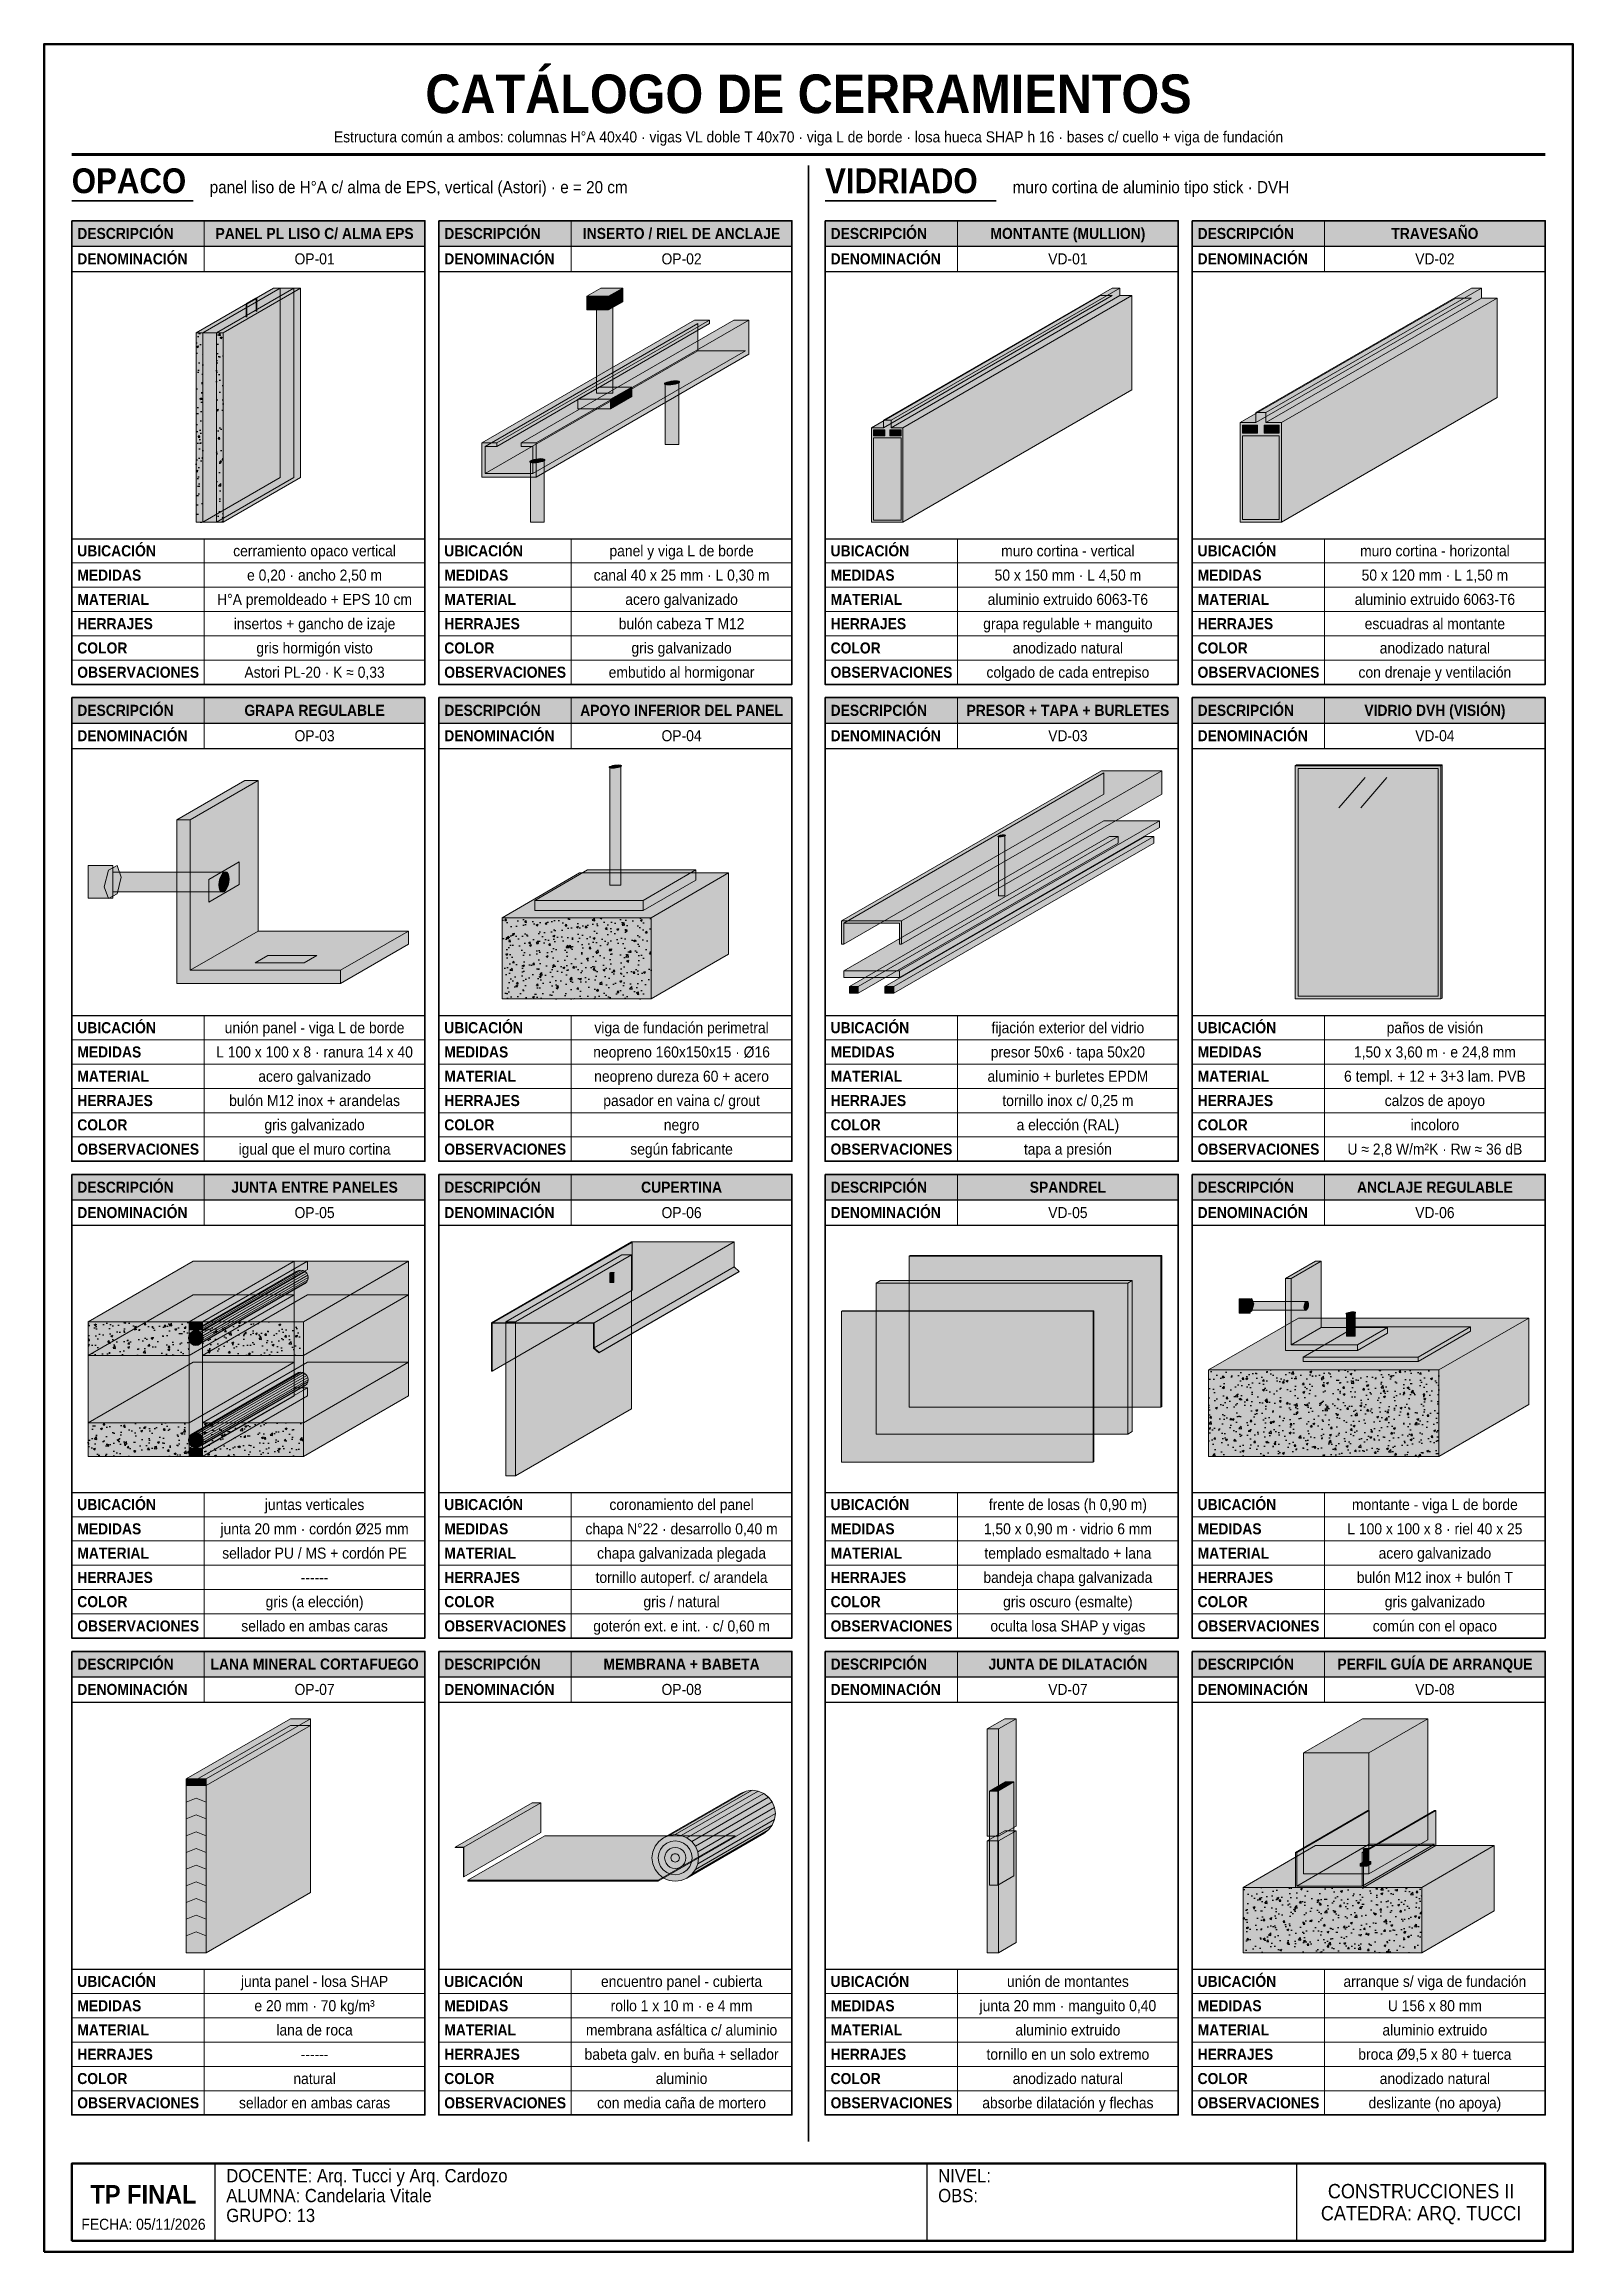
# Model space of a CAD drawing. Header units: millimetres. Extents: x 10 to 287, y 10 to 410.
import ezdxf
from ezdxf.enums import TextEntityAlignment as Align

# ---------------------------------------------------------------- set-up
doc = ezdxf.new("R2010")
doc.units = ezdxf.units.MM
for name, color, linetype in [('0-MARCO', 7, 'Continuous'), ('1-DIBUJO', 7, 'Continuous'), ('1-RAYADOS', 8, 'Continuous'), ('1-RELLENOS', 9, 'Continuous'), ('3-TABLAS', 7, 'Continuous'), ('3-TEXTOS', 7, 'Continuous'), ('3-TITULOS', 7, 'Continuous')]:
    doc.layers.add(name, color=color, linetype=linetype)
doc.styles.add('ARIAL', font='arial.ttf')
doc.styles.add('ARIAL-NEGRITA', font='arialbd.ttf')

msp = doc.modelspace()

# ---------------------------------------------------------------- texts
at = {"layer": '3-TABLAS', "style": 'ARIAL-NEGRITA', "width": 0.9}
for s, p in [('DESCRIPCIÓN', (16, 375.7)), ('DESCRIPCIÓN', (82.5, 375.7)), ('DESCRIPCIÓN', (152.5, 375.7)), ('DESCRIPCIÓN', (219, 375.7)), ('DENOMINACIÓN', (16, 371.1)), ('DENOMINACIÓN', (82.5, 371.1)), ('DENOMINACIÓN', (152.5, 371.1)), ('DENOMINACIÓN', (219, 371.1)), ('UBICACIÓN', (16, 318.2)), ('UBICACIÓN', (82.5, 318.2)), ('UBICACIÓN', (152.5, 318.2)), ('UBICACIÓN', (219, 318.2)), ('MEDIDAS', (16, 313.8)), ('MEDIDAS', (82.5, 313.8)), ('MEDIDAS', (152.5, 313.8)), ('MEDIDAS', (219, 313.8)), ('MATERIAL', (16, 309.4)), ('MATERIAL', (82.5, 309.4)), ('MATERIAL', (152.5, 309.4)), ('MATERIAL', (219, 309.4)), ('HERRAJES', (16, 305)), ('HERRAJES', (82.5, 305)), ('HERRAJES', (152.5, 305)), ('HERRAJES', (219, 305)), ('COLOR', (16, 300.6)), ('COLOR', (82.5, 300.6)), ('COLOR', (152.5, 300.6)), ('COLOR', (219, 300.6)), ('OBSERVACIONES', (16, 296.2)), ('OBSERVACIONES', (82.5, 296.2)), ('OBSERVACIONES', (152.5, 296.2)), ('OBSERVACIONES', (219, 296.2)), ('DESCRIPCIÓN', (16, 289.3)), ('DESCRIPCIÓN', (82.5, 289.3)), ('DESCRIPCIÓN', (152.5, 289.3)), ('DESCRIPCIÓN', (219, 289.3)), ('DENOMINACIÓN', (16, 284.7)), ('DENOMINACIÓN', (82.5, 284.7)), ('DENOMINACIÓN', (152.5, 284.7)), ('DENOMINACIÓN', (219, 284.7)), ('UBICACIÓN', (16, 231.8)), ('UBICACIÓN', (82.5, 231.8)), ('UBICACIÓN', (152.5, 231.8)), ('UBICACIÓN', (219, 231.8)), ('MEDIDAS', (16, 227.4)), ('MEDIDAS', (82.5, 227.4)), ('MEDIDAS', (152.5, 227.4)), ('MEDIDAS', (219, 227.4)), ('MATERIAL', (16, 223)), ('MATERIAL', (82.5, 223)), ('MATERIAL', (152.5, 223)), ('MATERIAL', (219, 223)), ('HERRAJES', (16, 218.6)), ('HERRAJES', (82.5, 218.6)), ('HERRAJES', (152.5, 218.6)), ('HERRAJES', (219, 218.6)), ('COLOR', (16, 214.2)), ('COLOR', (82.5, 214.2)), ('COLOR', (152.5, 214.2)), ('COLOR', (219, 214.2)), ('OBSERVACIONES', (16, 209.8)), ('OBSERVACIONES', (82.5, 209.8)), ('OBSERVACIONES', (152.5, 209.8)), ('OBSERVACIONES', (219, 209.8)), ('DESCRIPCIÓN', (16, 202.9)), ('DESCRIPCIÓN', (82.5, 202.9)), ('DESCRIPCIÓN', (152.5, 202.9)), ('DESCRIPCIÓN', (219, 202.9)), ('DENOMINACIÓN', (16, 198.3)), ('DENOMINACIÓN', (82.5, 198.3)), ('DENOMINACIÓN', (152.5, 198.3)), ('DENOMINACIÓN', (219, 198.3)), ('UBICACIÓN', (16, 145.4)), ('UBICACIÓN', (82.5, 145.4)), ('UBICACIÓN', (152.5, 145.4)), ('UBICACIÓN', (219, 145.4)), ('MEDIDAS', (16, 141)), ('MEDIDAS', (82.5, 141)), ('MEDIDAS', (152.5, 141)), ('MEDIDAS', (219, 141)), ('MATERIAL', (16, 136.6)), ('MATERIAL', (82.5, 136.6)), ('MATERIAL', (152.5, 136.6)), ('MATERIAL', (219, 136.6)), ('HERRAJES', (16, 132.2)), ('HERRAJES', (82.5, 132.2)), ('HERRAJES', (152.5, 132.2)), ('HERRAJES', (219, 132.2)), ('COLOR', (16, 127.8)), ('COLOR', (82.5, 127.8)), ('COLOR', (152.5, 127.8)), ('COLOR', (219, 127.8)), ('OBSERVACIONES', (16, 123.4)), ('OBSERVACIONES', (82.5, 123.4)), ('OBSERVACIONES', (152.5, 123.4)), ('OBSERVACIONES', (219, 123.4)), ('DESCRIPCIÓN', (16, 116.5)), ('DESCRIPCIÓN', (82.5, 116.5)), ('DESCRIPCIÓN', (152.5, 116.5)), ('DESCRIPCIÓN', (219, 116.5)), ('DENOMINACIÓN', (16, 111.9)), ('DENOMINACIÓN', (82.5, 111.9)), ('DENOMINACIÓN', (152.5, 111.9)), ('DENOMINACIÓN', (219, 111.9)), ('UBICACIÓN', (16, 59)), ('UBICACIÓN', (82.5, 59)), ('UBICACIÓN', (152.5, 59)), ('UBICACIÓN', (219, 59)), ('MEDIDAS', (16, 54.6)), ('MEDIDAS', (82.5, 54.6)), ('MEDIDAS', (152.5, 54.6)), ('MEDIDAS', (219, 54.6)), ('MATERIAL', (16, 50.2)), ('MATERIAL', (82.5, 50.2)), ('MATERIAL', (152.5, 50.2)), ('MATERIAL', (219, 50.2)), ('HERRAJES', (16, 45.8)), ('HERRAJES', (82.5, 45.8)), ('HERRAJES', (152.5, 45.8)), ('HERRAJES', (219, 45.8)), ('COLOR', (16, 41.4)), ('COLOR', (82.5, 41.4)), ('COLOR', (152.5, 41.4)), ('COLOR', (219, 41.4)), ('OBSERVACIONES', (16, 37)), ('OBSERVACIONES', (82.5, 37)), ('OBSERVACIONES', (152.5, 37)), ('OBSERVACIONES', (219, 37))]:
    msp.add_text(s, height=2, dxfattribs=at).set_placement(p, align=Align.MIDDLE_LEFT)
at = {"layer": '3-TABLAS', "width": 0.9}
for s, style, p in [('PANEL PL LISO C/ ALMA EPS', 'ARIAL-NEGRITA', (59, 375.7)), ('INSERTO / RIEL DE ANCLAJE', 'ARIAL-NEGRITA', (125.5, 375.7)), ('MONTANTE (MULLION)', 'ARIAL-NEGRITA', (195.5, 375.7)), ('TRAVESAÑO', 'ARIAL-NEGRITA', (262, 375.7)), ('OP-01', 'ARIAL', (59, 371.1)), ('OP-02', 'ARIAL', (125.5, 371.1)), ('VD-01', 'ARIAL', (195.5, 371.1)), ('VD-02', 'ARIAL', (262, 371.1)), ('cerramiento opaco vertical', 'ARIAL', (59, 318.2)), ('panel y viga L de borde', 'ARIAL', (125.5, 318.2)), ('muro cortina - vertical', 'ARIAL', (195.5, 318.2)), ('muro cortina - horizontal', 'ARIAL', (262, 318.2)), ('e 0,20 · ancho 2,50 m', 'ARIAL', (59, 313.8)), ('canal 40 x 25 mm · L 0,30 m', 'ARIAL', (125.5, 313.8)), ('50 x 150 mm · L 4,50 m', 'ARIAL', (195.5, 313.8)), ('50 x 120 mm · L 1,50 m', 'ARIAL', (262, 313.8)), ('H°A premoldeado + EPS 10 cm', 'ARIAL', (59, 309.4)), ('acero galvanizado', 'ARIAL', (125.5, 309.4)), ('aluminio extruido 6063-T6', 'ARIAL', (195.5, 309.4)), ('aluminio extruido 6063-T6', 'ARIAL', (262, 309.4)), ('insertos + gancho de izaje', 'ARIAL', (59, 305)), ('bulón cabeza T M12', 'ARIAL', (125.5, 305)), ('grapa regulable + manguito', 'ARIAL', (195.5, 305)), ('escuadras al montante', 'ARIAL', (262, 305)), ('gris hormigón visto', 'ARIAL', (59, 300.6)), ('gris galvanizado', 'ARIAL', (125.5, 300.6)), ('anodizado natural', 'ARIAL', (195.5, 300.6)), ('anodizado natural', 'ARIAL', (262, 300.6)), ('Astori PL-20 · K ≈ 0,33', 'ARIAL', (59, 296.2)), ('embutido al hormigonar', 'ARIAL', (125.5, 296.2)), ('colgado de cada entrepiso', 'ARIAL', (195.5, 296.2)), ('con drenaje y ventilación', 'ARIAL', (262, 296.2)), ('GRAPA REGULABLE', 'ARIAL-NEGRITA', (59, 289.3)), ('APOYO INFERIOR DEL PANEL', 'ARIAL-NEGRITA', (125.5, 289.3)), ('PRESOR + TAPA + BURLETES', 'ARIAL-NEGRITA', (195.5, 289.3)), ('VIDRIO DVH (VISIÓN)', 'ARIAL-NEGRITA', (262, 289.3)), ('OP-03', 'ARIAL', (59, 284.7)), ('OP-04', 'ARIAL', (125.5, 284.7)), ('VD-03', 'ARIAL', (195.5, 284.7)), ('VD-04', 'ARIAL', (262, 284.7)), ('unión panel - viga L de borde', 'ARIAL', (59, 231.8)), ('viga de fundación perimetral', 'ARIAL', (125.5, 231.8)), ('fijación exterior del vidrio', 'ARIAL', (195.5, 231.8)), ('paños de visión', 'ARIAL', (262, 231.8)), ('L 100 x 100 x 8 · ranura 14 x 40', 'ARIAL', (59, 227.4)), ('neopreno 160x150x15 · Ø16', 'ARIAL', (125.5, 227.4)), ('presor 50x6 · tapa 50x20', 'ARIAL', (195.5, 227.4)), ('1,50 x 3,60 m · e 24,8 mm', 'ARIAL', (262, 227.4)), ('acero galvanizado', 'ARIAL', (59, 223)), ('neopreno dureza 60 + acero', 'ARIAL', (125.5, 223)), ('aluminio + burletes EPDM', 'ARIAL', (195.5, 223)), ('6 templ. + 12 + 3+3 lam. PVB', 'ARIAL', (262, 223)), ('bulón M12 inox + arandelas', 'ARIAL', (59, 218.6)), ('pasador en vaina c/ grout', 'ARIAL', (125.5, 218.6)), ('tornillo inox c/ 0,25 m', 'ARIAL', (195.5, 218.6)), ('calzos de apoyo', 'ARIAL', (262, 218.6)), ('gris galvanizado', 'ARIAL', (59, 214.2)), ('negro', 'ARIAL', (125.5, 214.2)), ('a elección (RAL)', 'ARIAL', (195.5, 214.2)), ('incoloro', 'ARIAL', (262, 214.2)), ('igual que el muro cortina', 'ARIAL', (59, 209.8)), ('según fabricante', 'ARIAL', (125.5, 209.8)), ('tapa a presión', 'ARIAL', (195.5, 209.8)), ('U ≈ 2,8 W/m²K · Rw ≈ 36 dB', 'ARIAL', (262, 209.8)), ('JUNTA ENTRE PANELES', 'ARIAL-NEGRITA', (59, 202.9)), ('CUPERTINA', 'ARIAL-NEGRITA', (125.5, 202.9)), ('SPANDREL', 'ARIAL-NEGRITA', (195.5, 202.9)), ('ANCLAJE REGULABLE', 'ARIAL-NEGRITA', (262, 202.9)), ('OP-05', 'ARIAL', (59, 198.3)), ('OP-06', 'ARIAL', (125.5, 198.3)), ('VD-05', 'ARIAL', (195.5, 198.3)), ('VD-06', 'ARIAL', (262, 198.3)), ('juntas verticales', 'ARIAL', (59, 145.4)), ('coronamiento del panel', 'ARIAL', (125.5, 145.4)), ('frente de losas (h 0,90 m)', 'ARIAL', (195.5, 145.4)), ('montante - viga L de borde', 'ARIAL', (262, 145.4)), ('junta 20 mm · cordón Ø25 mm', 'ARIAL', (59, 141)), ('chapa N°22 · desarrollo 0,40 m', 'ARIAL', (125.5, 141)), ('1,50 x 0,90 m · vidrio 6 mm', 'ARIAL', (195.5, 141)), ('L 100 x 100 x 8 · riel 40 x 25', 'ARIAL', (262, 141)), ('sellador PU / MS + cordón PE', 'ARIAL', (59, 136.6)), ('chapa galvanizada plegada', 'ARIAL', (125.5, 136.6)), ('templado esmaltado + lana', 'ARIAL', (195.5, 136.6)), ('acero galvanizado', 'ARIAL', (262, 136.6)), ('------', 'ARIAL', (59, 132.2)), ('tornillo autoperf. c/ arandela', 'ARIAL', (125.5, 132.2)), ('bandeja chapa galvanizada', 'ARIAL', (195.5, 132.2)), ('bulón M12 inox + bulón T', 'ARIAL', (262, 132.2)), ('gris (a elección)', 'ARIAL', (59, 127.8)), ('gris / natural', 'ARIAL', (125.5, 127.8)), ('gris oscuro (esmalte)', 'ARIAL', (195.5, 127.8)), ('gris galvanizado', 'ARIAL', (262, 127.8)), ('sellado en ambas caras', 'ARIAL', (59, 123.4)), ('goterón ext. e int. · c/ 0,60 m', 'ARIAL', (125.5, 123.4)), ('oculta losa SHAP y vigas', 'ARIAL', (195.5, 123.4)), ('común con el opaco', 'ARIAL', (262, 123.4)), ('LANA MINERAL CORTAFUEGO', 'ARIAL-NEGRITA', (59, 116.5)), ('MEMBRANA + BABETA', 'ARIAL-NEGRITA', (125.5, 116.5)), ('JUNTA DE DILATACIÓN', 'ARIAL-NEGRITA', (195.5, 116.5)), ('PERFIL GUÍA DE ARRANQUE', 'ARIAL-NEGRITA', (262, 116.5)), ('OP-07', 'ARIAL', (59, 111.9)), ('OP-08', 'ARIAL', (125.5, 111.9)), ('VD-07', 'ARIAL', (195.5, 111.9)), ('VD-08', 'ARIAL', (262, 111.9)), ('junta panel - losa SHAP', 'ARIAL', (59, 59)), ('encuentro panel - cubierta', 'ARIAL', (125.5, 59)), ('unión de montantes', 'ARIAL', (195.5, 59)), ('arranque s/ viga de fundación', 'ARIAL', (262, 59)), ('e 20 mm · 70 kg/m³', 'ARIAL', (59, 54.6)), ('rollo 1 x 10 m · e 4 mm', 'ARIAL', (125.5, 54.6)), ('junta 20 mm · manguito 0,40', 'ARIAL', (195.5, 54.6)), ('U 156 x 80 mm', 'ARIAL', (262, 54.6)), ('lana de roca', 'ARIAL', (59, 50.2)), ('membrana asfáltica c/ aluminio', 'ARIAL', (125.5, 50.2)), ('aluminio extruido', 'ARIAL', (195.5, 50.2)), ('aluminio extruido', 'ARIAL', (262, 50.2)), ('------', 'ARIAL', (59, 45.8)), ('babeta galv. en buña + sellador', 'ARIAL', (125.5, 45.8)), ('tornillo en un solo extremo', 'ARIAL', (195.5, 45.8)), ('broca Ø9,5 x 80 + tuerca', 'ARIAL', (262, 45.8)), ('natural', 'ARIAL', (59, 41.4)), ('aluminio', 'ARIAL', (125.5, 41.4)), ('anodizado natural', 'ARIAL', (195.5, 41.4)), ('anodizado natural', 'ARIAL', (262, 41.4)), ('sellador en ambas caras', 'ARIAL', (59, 37)), ('con media caña de mortero', 'ARIAL', (125.5, 37)), ('absorbe dilatación y flechas', 'ARIAL', (195.5, 37)), ('deslizante (no apoya)', 'ARIAL', (262, 37))]:
    msp.add_text(s, height=2, dxfattribs=dict(at, style=style)).set_placement(p, align=Align.MIDDLE_CENTER)
at = {"layer": '3-TEXTOS', "style": 'ARIAL', "width": 0.9}
for s, p in [('DOCENTE: Arq. Tucci y Arq. Cardozo', (43, 22.6)), ('NIVEL:', (172, 22.6)), ('ALUMNA: Candelaria Vitale', (43, 19)), ('OBS:', (172, 19)), ('GRUPO: 13', (43, 15.4))]:
    msp.add_text(s, height=2.4, dxfattribs=at).set_placement(p)
for s, height, p in [('CONSTRUCCIONES II', 2.6, (259.5, 21)), ('FECHA: 05/11/2026', 2, (28, 15)), ('CATEDRA: ARQ. TUCCI', 2.6, (259.5, 17))]:
    msp.add_text(s, height=height, dxfattribs=at).set_placement(p, align=Align.MIDDLE_CENTER)
at = {"layer": '3-TITULOS', "width": 0.9}
for s, height, style, p in [('CATÁLOGO DE CERRAMIENTOS', 7, 'ARIAL-NEGRITA', (148.5, 401)), ('Estructura común a ambos: columnas H°A 40x40 · vigas VL doble T 40x70 · viga L de borde · losa hueca SHAP h 16 · bases c/ cuello + viga de fundación', 2, 'ARIAL', (148.5, 393.2)), ('TP FINAL', 3.4, 'ARIAL-NEGRITA', (28, 20.4))]:
    msp.add_text(s, height=height, dxfattribs=dict(at, style=style)).set_placement(p, align=Align.MIDDLE_CENTER)
for s, height, style, p in [('OPACO', 4.5, 'ARIAL-NEGRITA', (15, 383)), ('panel liso de H°A c/ alma de EPS, vertical (Astori) · e = 20 cm', 2.2, 'ARIAL', (40, 383)), ('VIDRIADO', 4.5, 'ARIAL-NEGRITA', (151.5, 383)), ('muro cortina de aluminio tipo stick · DVH', 2.2, 'ARIAL', (185.5, 383))]:
    msp.add_text(s, height=height, dxfattribs=dict(at, style=style)).set_placement(p)

# ---------------------------------------------------------------- hatches: boundary and pattern name
at = {"layer": '1-RAYADOS'}
h = msp.add_hatch(dxfattribs=at)
h.set_pattern_fill('AR-CONC', color=8, scale=0.02)
h.paths.add_polyline_path([(37.54, 323.4), (38.77, 323.4), (38.77, 357.71), (37.54, 357.71)])
h = msp.add_hatch(dxfattribs=at)
h.set_pattern_fill('AR-CONC', color=8, scale=0.02)
h.paths.add_polyline_path([(41.22, 323.4), (42.45, 323.4), (42.45, 357.71), (41.22, 357.71)])
h = msp.add_hatch(dxfattribs=at)
h.set_pattern_fill('GLASS', color=8, scale=3)
h.paths.add_polyline_path([(236.68, 237), (263.09, 237), (263.09, 279.27), (236.68, 279.27)])
h = msp.add_hatch(dxfattribs=at)
h.set_pattern_fill('AR-CONC', color=8, scale=0.02)
h.paths.add_polyline_path([(92.98, 237), (119.99, 237), (119.99, 251.73), (92.98, 251.73)])
h = msp.add_hatch(dxfattribs=at)
h.set_pattern_fill('AR-CONC', color=8, scale=0.02)
h.paths.add_polyline_path([(18, 172.41), (36.28, 172.41), (36.28, 178.5), (18, 178.5)])
h = msp.add_hatch(dxfattribs=at)
h.set_pattern_fill('AR-CONC', color=8, scale=0.02)
h.paths.add_polyline_path([(38.72, 172.41), (57, 172.41), (57, 178.5), (38.72, 178.5)])
h = msp.add_hatch(dxfattribs=at)
h.set_pattern_fill('AR-CONC', color=8, scale=0.02)
h.paths.add_polyline_path([(221, 154.13), (262.74, 154.13), (262.74, 169.78), (221, 169.78)])
h = msp.add_hatch(dxfattribs=at)
h.set_pattern_fill('AR-CONC', color=8, scale=0.02)
h.paths.add_polyline_path([(18, 154.13), (36.28, 154.13), (36.28, 160.22), (18, 160.22)])
h = msp.add_hatch(dxfattribs=at)
h.set_pattern_fill('AR-CONC', color=8, scale=0.02)
h.paths.add_polyline_path([(38.72, 154.13), (57, 154.13), (57, 160.22), (38.72, 160.22)])
h = msp.add_hatch(dxfattribs=at)
h.set_pattern_fill('AR-CONC', color=8, scale=0.02)
h.paths.add_polyline_path([(227.25, 64.2), (259.62, 64.2), (259.62, 76.04), (227.25, 76.04)])
at = {"layer": '1-RELLENOS', "true_color": 0xbebebe}
h = msp.add_hatch(color=9, dxfattribs=at)
h.dxf.hatch_style = 1
h.paths.add_polyline_path([(38.77, 357.71), (37.54, 357.71), (51.55, 365.8), (52.78, 365.8)])
h = msp.add_hatch(color=9, dxfattribs=at)
h.dxf.hatch_style = 1
h.paths.add_polyline_path([(38.77, 323.4), (38.77, 357.71), (52.78, 365.8), (52.78, 331.49)])
at = {"layer": '1-RELLENOS', "true_color": 0xd7cca3}
h = msp.add_hatch(color=9, dxfattribs=at)
h.dxf.hatch_style = 1
h.paths.add_polyline_path([(41.22, 357.71), (38.77, 357.71), (52.78, 365.8), (55.23, 365.8)])
h = msp.add_hatch(color=9, dxfattribs=at)
h.dxf.hatch_style = 1
h.paths.add_polyline_path([(41.22, 323.4), (41.22, 357.71), (55.23, 365.8), (55.23, 331.49)])
at = {"layer": '1-RELLENOS', "true_color": 0xbebebe}
h = msp.add_hatch(color=9, dxfattribs=at)
h.dxf.hatch_style = 1
h.paths.add_polyline_path([(42.45, 357.71), (41.22, 357.71), (55.23, 365.8), (56.46, 365.8)])
h = msp.add_hatch(color=9, dxfattribs=at)
h.dxf.hatch_style = 1
h.paths.add_polyline_path([(42.45, 323.4), (42.45, 357.71), (56.46, 365.8), (56.46, 331.49)])
at = {"layer": '1-RELLENOS', "true_color": 0x818589}
h = msp.add_hatch(color=9, dxfattribs=at)
h.dxf.hatch_style = 1
h.paths.add_polyline_path([(112.27, 364.32), (108.31, 364.32), (110.88, 365.8), (114.84, 365.8)])
at = {"layer": '1-RELLENOS', "true_color": 0x969ba0}
h = msp.add_hatch(color=9, dxfattribs=at)
h.dxf.hatch_style = 1
h.paths.add_polyline_path([(108.31, 361.84), (112.27, 361.84), (112.27, 364.32), (108.31, 364.32)])
at = {"layer": '1-RELLENOS', "true_color": 0x818589}
h = msp.add_hatch(color=9, dxfattribs=at)
h.dxf.hatch_style = 1
h.paths.add_polyline_path([(112.27, 361.84), (112.27, 364.32), (114.84, 365.8), (114.84, 363.33)])
at = {"layer": '1-RELLENOS', "true_color": 0xb1b4b8}
h = msp.add_hatch(color=9, dxfattribs=at)
h.dxf.hatch_style = 1
h.paths.add_polyline_path([(162.09, 340.5), (159.92, 340.5), (201.38, 364.43), (203.54, 364.43)])
h = msp.add_hatch(color=9, dxfattribs=at)
h.dxf.hatch_style = 1
h.paths.add_polyline_path([(163.46, 341.86), (162.09, 341.86), (203.54, 365.8), (204.91, 365.8)])
h = msp.add_hatch(color=9, dxfattribs=at)
h.dxf.hatch_style = 1
h.paths.add_polyline_path([(163.46, 340.5), (163.46, 341.86), (204.91, 365.8), (204.91, 364.43)])
h = msp.add_hatch(color=9, dxfattribs=at)
h.dxf.hatch_style = 1
h.paths.add_polyline_path([(165.62, 340.5), (163.46, 340.5), (204.91, 364.43), (207.08, 364.43)])
h = msp.add_hatch(color=9, dxfattribs=at)
h.dxf.hatch_style = 1
h.paths.add_polyline_path([(165.62, 323.4), (165.62, 340.5), (207.08, 364.43), (207.08, 347.34)])
h = msp.add_hatch(color=9, dxfattribs=at)
h.dxf.hatch_style = 1
h.paths.add_polyline_path([(231.37, 343.25), (229.57, 343.25), (268.63, 365.8), (270.43, 365.8)])
h = msp.add_hatch(color=9, dxfattribs=at)
h.dxf.hatch_style = 1
h.paths.add_polyline_path([(231.37, 341.44), (231.37, 343.25), (270.43, 365.8), (270.43, 364)])
at = {"layer": '1-RELLENOS', "true_color": 0xaaafb4}
h = msp.add_hatch(color=9, dxfattribs=at)
h.dxf.hatch_style = 1
h.paths.add_polyline_path([(113.06, 362.59), (113.22, 362.72), (113.23, 362.85), (113.07, 362.95), (112.76, 363.01), (112.34, 363.03), (111.85, 363.01), (111.32, 362.95), (110.83, 362.85), (110.4, 362.72), (110.09, 362.59), (109.92, 362.45), (109.92, 362.32), (110.08, 362.23), (110.38, 362.16), (110.8, 362.14), (111.3, 362.16), (111.82, 362.23), (112.32, 362.32), (112.75, 362.45)])
at = {"layer": '1-RELLENOS', "true_color": 0x959a9e}
h = msp.add_hatch(color=9, dxfattribs=at)
h.dxf.hatch_style = 1
h.paths.add_polyline_path([(110.09, 346.76), (113.06, 346.76), (113.06, 362.59), (110.09, 362.59)])
at = {"layer": '1-RELLENOS', "true_color": 0xb1b4b8}
h = msp.add_hatch(color=9, dxfattribs=at)
h.dxf.hatch_style = 1
h.paths.add_polyline_path([(229.57, 341.44), (226.71, 341.44), (265.77, 364), (268.63, 364)])
h = msp.add_hatch(color=9, dxfattribs=at)
h.dxf.hatch_style = 1
h.paths.add_polyline_path([(234.23, 341.44), (231.37, 341.44), (270.43, 364), (273.29, 364)])
h = msp.add_hatch(color=9, dxfattribs=at)
h.dxf.hatch_style = 1
h.paths.add_polyline_path([(234.23, 323.4), (234.23, 341.44), (273.29, 364), (273.29, 345.95)])
at = {"layer": '1-RELLENOS', "true_color": 0xdedede}
h = msp.add_hatch(color=9, dxfattribs=at)
h.dxf.hatch_style = 1
h.paths.add_polyline_path([(37.54, 323.4), (38.77, 323.4), (38.77, 357.71), (37.54, 357.71)])
at = {"layer": '1-RELLENOS', "true_color": 0xfaeebe}
h = msp.add_hatch(color=9, dxfattribs=at)
h.dxf.hatch_style = 1
h.paths.add_polyline_path([(38.77, 323.4), (41.22, 323.4), (41.22, 357.71), (38.77, 357.71)])
at = {"layer": '1-RELLENOS', "true_color": 0xdedede}
h = msp.add_hatch(color=9, dxfattribs=at)
h.dxf.hatch_style = 1
h.paths.add_polyline_path([(41.22, 323.4), (42.45, 323.4), (42.45, 357.71), (41.22, 357.71)])
at = {"layer": '1-RELLENOS', "true_color": 0xa8adb2}
h = msp.add_hatch(color=9, dxfattribs=at)
h.dxf.hatch_style = 1
h.paths.add_polyline_path([(92.01, 337.74), (89.29, 337.74), (127.83, 359.99), (130.54, 359.99)])
h = msp.add_hatch(color=9, dxfattribs=at)
h.dxf.hatch_style = 1
h.paths.add_polyline_path([(89.9, 332.18), (89.9, 337.12), (128.44, 359.37), (128.44, 354.43)])
h = msp.add_hatch(color=9, dxfattribs=at)
h.dxf.hatch_style = 1
h.paths.add_polyline_path([(92.01, 337.12), (92.01, 337.74), (130.54, 359.99), (130.54, 359.37)])
h = msp.add_hatch(color=9, dxfattribs=at)
h.dxf.hatch_style = 1
h.paths.add_polyline_path([(99.17, 337.74), (96.46, 337.74), (134.99, 359.99), (137.71, 359.99)])
h = msp.add_hatch(color=9, dxfattribs=at)
h.dxf.hatch_style = 1
h.paths.add_polyline_path([(99.17, 331.56), (99.17, 337.74), (137.71, 359.99), (137.71, 353.81)])
h = msp.add_hatch(color=9, dxfattribs=at)
h.dxf.hatch_style = 1
h.paths.add_polyline_path([(98.56, 332.18), (89.9, 332.18), (128.44, 354.43), (137.1, 354.43)])
at = {"layer": '1-RELLENOS', "true_color": 0xc4cad0}
h = msp.add_hatch(color=9, dxfattribs=at)
h.dxf.hatch_style = 1
h.paths.add_polyline_path([(125.01, 348.62), (125.15, 348.73), (125.15, 348.84), (125.02, 348.92), (124.77, 348.97), (124.42, 348.99), (124.01, 348.97), (123.57, 348.92), (123.15, 348.84), (122.8, 348.73), (122.54, 348.62), (122.4, 348.5), (122.4, 348.4), (122.53, 348.32), (122.78, 348.26), (123.13, 348.25), (123.55, 348.26), (123.98, 348.32), (124.4, 348.4), (124.75, 348.5)])
at = {"layer": '1-RELLENOS', "true_color": 0xacb1b7}
h = msp.add_hatch(color=9, dxfattribs=at)
h.dxf.hatch_style = 1
h.paths.add_polyline_path([(122.54, 337.49), (125.01, 337.49), (125.01, 348.62), (122.54, 348.62)])
at = {"layer": '1-RELLENOS', "true_color": 0x818589}
h = msp.add_hatch(color=9, dxfattribs=at)
h.dxf.hatch_style = 1
h.paths.add_polyline_path([(112.61, 345.65), (106.68, 345.65), (110.53, 347.88), (116.47, 347.88)])
at = {"layer": '1-RELLENOS', "true_color": 0x969ba0}
h = msp.add_hatch(color=9, dxfattribs=at)
h.dxf.hatch_style = 1
h.paths.add_polyline_path([(106.68, 343.92), (112.61, 343.92), (112.61, 345.65), (106.68, 345.65)])
at = {"layer": '1-RELLENOS', "true_color": 0x818589}
h = msp.add_hatch(color=9, dxfattribs=at)
h.dxf.hatch_style = 1
h.paths.add_polyline_path([(112.61, 343.92), (112.61, 345.65), (116.47, 347.88), (116.47, 346.15)])
at = {"layer": '1-RELLENOS', "true_color": 0xced2d6}
h = msp.add_hatch(color=9, dxfattribs=at)
h.dxf.hatch_style = 1
h.paths.add_polyline_path([(159.92, 323.4), (165.62, 323.4), (165.62, 340.5), (163.46, 340.5), (163.46, 341.86), (162.09, 341.86), (162.09, 340.5), (159.92, 340.5)])
at = {"layer": '1-RELLENOS', "true_color": 0x787878}
h = msp.add_hatch(color=9, dxfattribs=at)
h.dxf.hatch_style = 1
h.paths.add_polyline_path([(160.26, 339.02), (162.32, 339.02), (162.32, 340.15), (160.26, 340.15)])
h = msp.add_hatch(color=9, dxfattribs=at)
h.dxf.hatch_style = 1
h.paths.add_polyline_path([(163.23, 339.02), (165.28, 339.02), (165.28, 340.15), (163.23, 340.15)])
at = {"layer": '1-RELLENOS', "true_color": 0xced2d6}
h = msp.add_hatch(color=9, dxfattribs=at)
h.dxf.hatch_style = 1
h.paths.add_polyline_path([(226.71, 323.4), (234.23, 323.4), (234.23, 341.44), (231.37, 341.44), (231.37, 343.25), (229.57, 343.25), (229.57, 341.44), (226.71, 341.44)])
at = {"layer": '1-RELLENOS', "true_color": 0x787878}
h = msp.add_hatch(color=9, dxfattribs=at)
h.dxf.hatch_style = 1
h.paths.add_polyline_path([(227.16, 339.49), (229.87, 339.49), (229.87, 340.99), (227.16, 340.99)])
h = msp.add_hatch(color=9, dxfattribs=at)
h.dxf.hatch_style = 1
h.paths.add_polyline_path([(231.07, 339.49), (233.78, 339.49), (233.78, 340.99), (231.07, 340.99)])
at = {"layer": '1-RELLENOS', "true_color": 0xc4cad0}
h = msp.add_hatch(color=9, dxfattribs=at)
h.dxf.hatch_style = 1
h.paths.add_polyline_path([(89.29, 331.56), (99.17, 331.56), (99.17, 337.74), (96.46, 337.74), (96.46, 337.12), (98.56, 337.12), (98.56, 332.18), (89.9, 332.18), (89.9, 337.12), (92.01, 337.12), (92.01, 337.74), (89.29, 337.74)])
at = {"layer": '1-RELLENOS', "true_color": 0x787878}
h = msp.add_hatch(color=9, dxfattribs=at)
h.dxf.hatch_style = 1
h.paths.add_polyline_path([(160.26, 323.74), (165.28, 323.74), (165.28, 338.67), (160.26, 338.67)])
h = msp.add_hatch(color=9, dxfattribs=at)
h.dxf.hatch_style = 1
h.paths.add_polyline_path([(227.16, 323.85), (233.78, 323.85), (233.78, 339.04), (227.16, 339.04)])
at = {"layer": '1-RELLENOS', "true_color": 0xc4cad0}
h = msp.add_hatch(color=9, dxfattribs=at)
h.dxf.hatch_style = 1
h.paths.add_polyline_path([(100.61, 334.53), (100.74, 334.64), (100.75, 334.74), (100.62, 334.83), (100.36, 334.88), (100.01, 334.9), (99.6, 334.88), (99.16, 334.83), (98.75, 334.74), (98.39, 334.64), (98.13, 334.53), (97.99, 334.41), (97.99, 334.31), (98.12, 334.23), (98.38, 334.17), (98.73, 334.15), (99.14, 334.17), (99.58, 334.23), (99.99, 334.31), (100.35, 334.41)])
at = {"layer": '1-RELLENOS', "true_color": 0xacb1b7}
h = msp.add_hatch(color=9, dxfattribs=at)
h.dxf.hatch_style = 1
h.paths.add_polyline_path([(98.13, 323.4), (100.61, 323.4), (100.61, 334.53), (98.13, 334.53)])
at = {"layer": '1-RELLENOS', "true_color": 0xa8adb2}
h = msp.add_hatch(color=9, dxfattribs=at)
h.dxf.hatch_style = 1
h.paths.add_polyline_path([(36.43, 269.46), (34.06, 269.46), (46.38, 276.57), (48.75, 276.57)])
h = msp.add_hatch(color=9, dxfattribs=at)
h.dxf.hatch_style = 1
h.paths.add_polyline_path([(36.43, 242.2), (36.43, 269.46), (48.75, 276.57), (48.75, 249.31)])
at = {"layer": '1-RELLENOS', "true_color": 0xaaafb4}
h = msp.add_hatch(color=9, dxfattribs=at)
h.dxf.hatch_style = 1
h.paths.add_polyline_path([(114.48, 279.11), (114.59, 279.2), (114.59, 279.28), (114.49, 279.34), (114.29, 279.39), (114.01, 279.4), (113.68, 279.39), (113.34, 279.34), (113.01, 279.28), (112.72, 279.2), (112.52, 279.11), (112.41, 279.01), (112.41, 278.93), (112.51, 278.87), (112.71, 278.83), (112.99, 278.81), (113.32, 278.83), (113.66, 278.87), (113.99, 278.93), (114.28, 279.01)])
at = {"layer": '1-RELLENOS', "true_color": 0x959a9e}
h = msp.add_hatch(color=9, dxfattribs=at)
h.dxf.hatch_style = 1
h.paths.add_polyline_path([(112.52, 257.62), (114.48, 257.62), (114.48, 279.11), (112.52, 279.11)])
at = {"layer": '1-RELLENOS', "true_color": 0xc1c4c7}
h = msp.add_hatch(color=9, dxfattribs=at)
h.dxf.hatch_style = 1
h.paths.add_polyline_path([(165.38, 251.15), (154.5, 251.15), (201.62, 278.35), (212.5, 278.35)])
h = msp.add_hatch(color=9, dxfattribs=at)
h.dxf.hatch_style = 1
h.paths.add_polyline_path([(154.9, 246.92), (154.9, 250.74), (202.02, 277.95), (202.02, 274.12)])
h = msp.add_hatch(color=9, dxfattribs=at)
h.dxf.hatch_style = 1
h.paths.add_polyline_path([(165.38, 246.92), (165.38, 251.15), (212.5, 278.35), (212.5, 274.12)])
at = {"layer": '1-RELLENOS', "true_color": 0xb0c2ca}
h = msp.add_hatch(color=9, dxfattribs=at)
h.dxf.hatch_style = 1
h.paths.add_polyline_path([(263.09, 279.27), (236.68, 279.27), (236.91, 279.4), (263.32, 279.4)])
at = {"layer": '1-RELLENOS', "true_color": 0xcde2ec}
h = msp.add_hatch(color=9, dxfattribs=at)
h.dxf.hatch_style = 1
h.paths.add_polyline_path([(236.68, 237), (263.09, 237), (263.09, 279.27), (236.68, 279.27)])
at = {"layer": '1-RELLENOS', "true_color": 0xb0c2ca}
h = msp.add_hatch(color=9, dxfattribs=at)
h.dxf.hatch_style = 1
h.paths.add_polyline_path([(263.09, 237), (263.09, 279.27), (263.32, 279.4), (263.32, 237.13)])
at = {"layer": '1-RELLENOS', "true_color": 0xc4cad0}
h = msp.add_hatch(color=9, dxfattribs=at)
h.dxf.hatch_style = 1
h.paths.add_polyline_path([(34.06, 239.83), (63.69, 239.83), (63.69, 242.2), (36.43, 242.2), (36.43, 269.46), (34.06, 269.46)])
at = {"layer": '1-RELLENOS', "true_color": 0xb1b4b8}
h = msp.add_hatch(color=9, dxfattribs=at)
h.dxf.hatch_style = 1
h.paths.add_polyline_path([(164.98, 242.08), (154.9, 242.08), (202.02, 269.28), (212.1, 269.28)])
h = msp.add_hatch(color=9, dxfattribs=at)
h.dxf.hatch_style = 1
h.paths.add_polyline_path([(164.98, 240.87), (164.98, 242.08), (212.1, 269.28), (212.1, 268.07)])
at = {"layer": '1-RELLENOS', "true_color": 0x333333}
h = msp.add_hatch(color=9, dxfattribs=at)
h.dxf.hatch_style = 1
h.paths.add_polyline_path([(157.52, 239.26), (155.91, 239.26), (203.03, 266.46), (204.64, 266.46)])
h = msp.add_hatch(color=9, dxfattribs=at)
h.dxf.hatch_style = 1
h.paths.add_polyline_path([(157.52, 238.05), (157.52, 239.26), (204.64, 266.46), (204.64, 265.25)])
h = msp.add_hatch(color=9, dxfattribs=at)
h.dxf.hatch_style = 1
h.paths.add_polyline_path([(163.97, 239.26), (162.36, 239.26), (209.48, 266.46), (211.09, 266.46)])
h = msp.add_hatch(color=9, dxfattribs=at)
h.dxf.hatch_style = 1
h.paths.add_polyline_path([(163.97, 238.05), (163.97, 239.26), (211.09, 266.46), (211.09, 265.25)])
at = {"layer": '1-RELLENOS', "true_color": 0xaaafb4}
h = msp.add_hatch(color=9, dxfattribs=at)
h.dxf.hatch_style = 1
h.paths.add_polyline_path([(184.1, 266.56), (184.17, 266.62), (184.17, 266.67), (184.11, 266.71), (183.99, 266.74), (183.81, 266.74), (183.61, 266.74), (183.4, 266.71), (183.2, 266.67), (183.02, 266.62), (182.9, 266.56), (182.83, 266.51), (182.83, 266.46), (182.89, 266.42), (183.01, 266.39), (183.19, 266.38), (183.39, 266.39), (183.6, 266.42), (183.8, 266.46), (183.98, 266.51)])
at = {"layer": '1-RELLENOS', "true_color": 0x959a9e}
h = msp.add_hatch(color=9, dxfattribs=at)
h.dxf.hatch_style = 1
h.paths.add_polyline_path([(182.9, 255.68), (184.1, 255.68), (184.1, 266.56), (182.9, 266.56)])
at = {"layer": '1-RELLENOS', "true_color": 0x7f8388}
h = msp.add_hatch(color=9, dxfattribs=at)
h.dxf.hatch_style = 1
h.paths.add_polyline_path([(18, 255.24), (22.44, 255.24), (22.44, 261.16), (18, 261.16)])
at = {"layer": '1-RELLENOS', "true_color": 0x969ba0}
h = msp.add_hatch(color=9, dxfattribs=at)
h.dxf.hatch_style = 1
h.paths.add_polyline_path([(23.98, 259.09), (23.21, 261.21), (21.67, 260.32), (20.9, 257.31), (21.67, 255.19), (23.21, 256.08)])
at = {"layer": '1-RELLENOS', "true_color": 0x5a5a5a}
h = msp.add_hatch(color=9, dxfattribs=at)
h.dxf.hatch_style = 1
h.paths.add_polyline_path([(39.82, 254.53), (39.82, 258.67), (45.36, 261.87), (45.36, 257.73)])
at = {"layer": '1-RELLENOS', "true_color": 0xaaafb4}
h = msp.add_hatch(color=9, dxfattribs=at)
h.dxf.hatch_style = 1
h.paths.add_polyline_path([(43.51, 258.73), (43.47, 259.26), (43.34, 259.68), (43.13, 259.95), (42.87, 260.06), (42.59, 259.98), (42.3, 259.73), (42.05, 259.32), (41.84, 258.81), (41.71, 258.24), (41.66, 257.67), (41.71, 257.14), (41.84, 256.72), (42.05, 256.45), (42.3, 256.34), (42.59, 256.42), (42.87, 256.67), (43.13, 257.08), (43.34, 257.59), (43.47, 258.16)])
at = {"layer": '1-RELLENOS', "true_color": 0x333333}
h = msp.add_hatch(color=9, dxfattribs=at)
h.dxf.hatch_style = 1
h.paths.add_polyline_path([(118.54, 254.86), (98.9, 254.86), (108.46, 260.39), (128.1, 260.39)])
h = msp.add_hatch(color=9, dxfattribs=at)
h.dxf.hatch_style = 1
h.paths.add_polyline_path([(118.54, 253.02), (118.54, 254.86), (128.1, 260.39), (128.1, 258.54)])
at = {"layer": '1-RELLENOS', "true_color": 0x959a9e}
h = msp.add_hatch(color=9, dxfattribs=at)
h.dxf.hatch_style = 1
h.paths.add_polyline_path([(22.44, 256.42), (42.59, 256.42), (42.59, 259.98), (22.44, 259.98)])
at = {"layer": '1-RELLENOS', "true_color": 0xbebebe}
h = msp.add_hatch(color=9, dxfattribs=at)
h.dxf.hatch_style = 1
h.paths.add_polyline_path([(119.99, 251.73), (92.98, 251.73), (107.01, 259.83), (134.02, 259.83)])
h = msp.add_hatch(color=9, dxfattribs=at)
h.dxf.hatch_style = 1
h.paths.add_polyline_path([(119.99, 237), (119.99, 251.73), (134.02, 259.83), (134.02, 245.1)])
at = {"layer": '1-RELLENOS', "true_color": 0x3c3c3c}
h = msp.add_hatch(color=9, dxfattribs=at)
h.dxf.hatch_style = 1
h.paths.add_polyline_path([(98.9, 253.02), (118.54, 253.02), (118.54, 254.86), (98.9, 254.86)])
at = {"layer": '1-RELLENOS', "true_color": 0xa8adb2}
h = msp.add_hatch(color=9, dxfattribs=at)
h.dxf.hatch_style = 1
h.paths.add_polyline_path([(63.69, 242.2), (36.43, 242.2), (48.75, 249.31), (76, 249.31)])
h = msp.add_hatch(color=9, dxfattribs=at)
h.dxf.hatch_style = 1
h.paths.add_polyline_path([(63.69, 239.83), (63.69, 242.2), (76, 249.31), (76, 246.94)])
at = {"layer": '1-RELLENOS', "true_color": 0xdedede}
h = msp.add_hatch(color=9, dxfattribs=at)
h.dxf.hatch_style = 1
h.paths.add_polyline_path([(92.98, 237), (119.99, 237), (119.99, 251.73), (92.98, 251.73)])
at = {"layer": '1-RELLENOS', "true_color": 0xe1e4e8}
h = msp.add_hatch(color=9, dxfattribs=at)
h.dxf.hatch_style = 1
h.paths.add_polyline_path([(154.5, 246.92), (154.9, 246.92), (154.9, 250.74), (164.98, 250.74), (164.98, 246.92), (165.38, 246.92), (165.38, 251.15), (154.5, 251.15)])
at = {"layer": '1-RELLENOS', "true_color": 0x5a5a5a}
h = msp.add_hatch(color=9, dxfattribs=at)
h.dxf.hatch_style = 1
h.paths.add_polyline_path([(48.22, 243.54), (57.11, 243.54), (59.42, 244.87), (50.53, 244.87)])
at = {"layer": '1-RELLENOS', "true_color": 0xced2d6}
h = msp.add_hatch(color=9, dxfattribs=at)
h.dxf.hatch_style = 1
h.paths.add_polyline_path([(154.9, 240.87), (164.98, 240.87), (164.98, 242.08), (154.9, 242.08)])
at = {"layer": '1-RELLENOS', "true_color": 0x3c3c3c}
h = msp.add_hatch(color=9, dxfattribs=at)
h.dxf.hatch_style = 1
h.paths.add_polyline_path([(155.91, 238.05), (157.52, 238.05), (157.52, 239.26), (155.91, 239.26)])
h = msp.add_hatch(color=9, dxfattribs=at)
h.dxf.hatch_style = 1
h.paths.add_polyline_path([(162.36, 238.05), (163.97, 238.05), (163.97, 239.26), (162.36, 239.26)])
at = {"layer": '1-RELLENOS', "true_color": 0xa8adb2}
h = msp.add_hatch(color=9, dxfattribs=at)
h.dxf.hatch_style = 1
h.paths.add_polyline_path([(109.66, 178.35), (91.07, 178.35), (116.45, 193), (135.04, 193)])
h = msp.add_hatch(color=9, dxfattribs=at)
h.dxf.hatch_style = 1
h.paths.add_polyline_path([(91.18, 169.58), (91.18, 178.24), (116.55, 192.9), (116.55, 184.23)])
h = msp.add_hatch(color=9, dxfattribs=at)
h.dxf.hatch_style = 1
h.paths.add_polyline_path([(109.66, 173.79), (109.66, 178.35), (135.04, 193), (135.04, 188.44)])
at = {"layer": '1-RELLENOS', "true_color": 0xbebebe}
h = msp.add_hatch(color=9, dxfattribs=at)
h.dxf.hatch_style = 1
h.paths.add_polyline_path([(36.28, 178.5), (18, 178.5), (37, 189.47), (55.28, 189.47)])
h = msp.add_hatch(color=9, dxfattribs=at)
h.dxf.hatch_style = 1
h.paths.add_polyline_path([(36.28, 172.41), (36.28, 178.5), (55.28, 189.47), (55.28, 183.38)])
at = {"layer": '1-RELLENOS', "true_color": 0x515151}
h = msp.add_hatch(color=9, dxfattribs=at)
h.dxf.hatch_style = 1
h.paths.add_polyline_path([(38.72, 178.5), (36.28, 178.5), (55.28, 189.47), (57.72, 189.47)])
at = {"layer": '1-RELLENOS', "true_color": 0xbebebe}
h = msp.add_hatch(color=9, dxfattribs=at)
h.dxf.hatch_style = 1
h.paths.add_polyline_path([(57, 178.5), (38.72, 178.5), (57.72, 189.47), (76, 189.47)])
at = {"layer": '1-RELLENOS', "true_color": 0x515151}
h = msp.add_hatch(color=9, dxfattribs=at)
h.dxf.hatch_style = 1
h.paths.add_polyline_path([(38.72, 177.04), (38.72, 178.5), (57.72, 189.47), (57.72, 188.01)])
at = {"layer": '1-RELLENOS', "true_color": 0xbebebe}
h = msp.add_hatch(color=9, dxfattribs=at)
h.dxf.hatch_style = 1
h.paths.add_polyline_path([(57, 172.41), (57, 178.5), (76, 189.47), (76, 183.38)])
h = msp.add_hatch(color=9, dxfattribs=at)
h.dxf.hatch_style = 1
h.paths.add_polyline_path([(95.39, 178.51), (93.65, 178.51), (114.67, 190.65), (116.42, 190.65)])
h = msp.add_hatch(color=9, dxfattribs=at)
h.dxf.hatch_style = 1
h.paths.add_polyline_path([(95.39, 150.6), (95.39, 178.51), (116.42, 190.65), (116.42, 162.74)])
at = {"layer": '1-RELLENOS', "true_color": 0xa8adb2}
h = msp.add_hatch(color=9, dxfattribs=at)
h.dxf.hatch_style = 1
h.paths.add_polyline_path([(110.55, 172.96), (109.66, 173.79), (135.04, 188.44), (135.93, 187.61)])
h = msp.add_hatch(color=9, dxfattribs=at)
h.dxf.hatch_style = 1
h.paths.add_polyline_path([(212.34, 190.42), (166.75, 190.42), (166.91, 190.51), (212.5, 190.51)])
at = {"layer": '1-RELLENOS', "true_color": 0xc4cad0}
h = msp.add_hatch(color=9, dxfattribs=at)
h.dxf.hatch_style = 1
h.paths.add_polyline_path([(166.75, 163.06), (212.34, 163.06), (212.34, 190.42), (166.75, 190.42)])
at = {"layer": '1-RELLENOS', "true_color": 0xa8adb2}
h = msp.add_hatch(color=9, dxfattribs=at)
h.dxf.hatch_style = 1
h.paths.add_polyline_path([(212.34, 163.06), (212.34, 190.42), (212.5, 190.51), (212.5, 163.15)])
h = msp.add_hatch(color=9, dxfattribs=at)
h.dxf.hatch_style = 1
h.paths.add_polyline_path([(235.97, 186.34), (234.92, 186.34), (240.35, 189.47), (241.39, 189.47)])
h = msp.add_hatch(color=9, dxfattribs=at)
h.dxf.hatch_style = 1
h.paths.add_polyline_path([(235.97, 174.34), (235.97, 186.34), (241.39, 189.47), (241.39, 177.47)])
at = {"layer": '1-RELLENOS', "true_color": 0xdadada}
h = msp.add_hatch(color=9, dxfattribs=at)
h.dxf.hatch_style = 1
h.paths.add_polyline_path([(37.09, 176.85), (36.71, 176.66), (55.71, 187.63), (56.09, 187.82)])
at = {"layer": '1-RELLENOS', "true_color": 0xcacaca}
h = msp.add_hatch(color=9, dxfattribs=at)
h.dxf.hatch_style = 1
h.paths.add_polyline_path([(37.5, 176.92), (37.09, 176.85), (56.09, 187.82), (56.5, 187.89)])
h = msp.add_hatch(color=9, dxfattribs=at)
h.dxf.hatch_style = 1
h.paths.add_polyline_path([(37.91, 176.85), (37.5, 176.92), (56.5, 187.89), (56.91, 187.82)])
h = msp.add_hatch(color=9, dxfattribs=at)
h.dxf.hatch_style = 1
h.paths.add_polyline_path([(38.29, 176.66), (37.91, 176.85), (56.91, 187.82), (57.29, 187.63)])
h = msp.add_hatch(color=9, dxfattribs=at)
h.dxf.hatch_style = 1
h.paths.add_polyline_path([(38.59, 176.37), (38.29, 176.66), (57.29, 187.63), (57.58, 187.34)])
h = msp.add_hatch(color=9, dxfattribs=at)
h.dxf.hatch_style = 1
h.paths.add_polyline_path([(38.29, 174.49), (38.59, 174.79), (57.58, 185.76), (57.29, 185.46)])
h = msp.add_hatch(color=9, dxfattribs=at)
h.dxf.hatch_style = 1
h.paths.add_polyline_path([(38.78, 175.99), (38.59, 176.37), (57.58, 187.34), (57.77, 186.96)])
h = msp.add_hatch(color=9, dxfattribs=at)
h.dxf.hatch_style = 1
h.paths.add_polyline_path([(38.59, 174.79), (38.78, 175.16), (57.77, 186.13), (57.58, 185.76)])
h = msp.add_hatch(color=9, dxfattribs=at)
h.dxf.hatch_style = 1
h.paths.add_polyline_path([(38.84, 175.58), (38.78, 175.99), (57.77, 186.96), (57.84, 186.55)])
h = msp.add_hatch(color=9, dxfattribs=at)
h.dxf.hatch_style = 1
h.paths.add_polyline_path([(38.78, 175.16), (38.84, 175.58), (57.84, 186.55), (57.77, 186.13)])
at = {"layer": '1-RELLENOS', "true_color": 0xa8adb2}
h = msp.add_hatch(color=9, dxfattribs=at)
h.dxf.hatch_style = 1
h.paths.add_polyline_path([(110.48, 172.89), (110.55, 172.96), (135.93, 187.61), (135.86, 187.54)])
at = {"layer": '1-RELLENOS', "true_color": 0x969ba0}
h = msp.add_hatch(color=9, dxfattribs=at)
h.dxf.hatch_style = 1
h.paths.add_polyline_path([(113.23, 187.37), (113.27, 187.4), (113.27, 187.43), (113.23, 187.45), (113.16, 187.47), (113.06, 187.47), (112.95, 187.47), (112.82, 187.45), (112.7, 187.43), (112.6, 187.4), (112.53, 187.37), (112.49, 187.33), (112.49, 187.3), (112.53, 187.28), (112.6, 187.27), (112.7, 187.26), (112.82, 187.27), (112.94, 187.28), (113.06, 187.3), (113.16, 187.33)])
at = {"layer": '1-RELLENOS', "true_color": 0x84888c}
h = msp.add_hatch(color=9, dxfattribs=at)
h.dxf.hatch_style = 1
h.paths.add_polyline_path([(112.53, 185.62), (113.23, 185.62), (113.23, 187.37), (112.53, 187.37)])
at = {"layer": '1-RELLENOS', "true_color": 0xccb881}
h = msp.add_hatch(color=9, dxfattribs=at)
h.dxf.hatch_style = 1
h.paths.add_polyline_path([(206.37, 185.52), (160.78, 185.52), (161.57, 185.98), (207.16, 185.98)])
at = {"layer": '1-RELLENOS', "true_color": 0xeed696}
h = msp.add_hatch(color=9, dxfattribs=at)
h.dxf.hatch_style = 1
h.paths.add_polyline_path([(160.78, 158.17), (206.37, 158.17), (206.37, 185.52), (160.78, 185.52)])
at = {"layer": '1-RELLENOS', "true_color": 0xccb881}
h = msp.add_hatch(color=9, dxfattribs=at)
h.dxf.hatch_style = 1
h.paths.add_polyline_path([(206.37, 158.17), (206.37, 185.52), (207.16, 185.98), (207.16, 158.62)])
at = {"layer": '1-RELLENOS', "true_color": 0xc4cad0}
h = msp.add_hatch(color=9, dxfattribs=at)
h.dxf.hatch_style = 1
h.paths.add_polyline_path([(234.92, 173.3), (247.97, 173.3), (247.97, 174.34), (235.97, 174.34), (235.97, 186.34), (234.92, 186.34)])
at = {"layer": '1-RELLENOS', "true_color": 0xd7cca3}
h = msp.add_hatch(color=9, dxfattribs=at)
h.dxf.hatch_style = 1
h.paths.add_polyline_path([(36.28, 172.41), (18, 172.41), (37, 183.38), (55.28, 183.38)])
h = msp.add_hatch(color=9, dxfattribs=at)
h.dxf.hatch_style = 1
h.paths.add_polyline_path([(36.28, 160.22), (36.28, 172.41), (55.28, 183.38), (55.28, 171.19)])
h = msp.add_hatch(color=9, dxfattribs=at)
h.dxf.hatch_style = 1
h.paths.add_polyline_path([(57, 172.41), (38.72, 172.41), (57.72, 183.38), (76, 183.38)])
h = msp.add_hatch(color=9, dxfattribs=at)
h.dxf.hatch_style = 1
h.paths.add_polyline_path([(57, 160.22), (57, 172.41), (76, 183.38), (76, 171.19)])
at = {"layer": '1-RELLENOS', "true_color": 0x5a5c62}
h = msp.add_hatch(color=9, dxfattribs=at)
h.dxf.hatch_style = 1
h.paths.add_polyline_path([(200.09, 180.45), (154.5, 180.45), (154.59, 180.5), (200.18, 180.5)])
at = {"layer": '1-RELLENOS', "true_color": 0x696c72}
h = msp.add_hatch(color=9, dxfattribs=at)
h.dxf.hatch_style = 1
h.paths.add_polyline_path([(154.5, 153.09), (200.09, 153.09), (200.09, 180.45), (154.5, 180.45)])
at = {"layer": '1-RELLENOS', "true_color": 0x5a5c62}
h = msp.add_hatch(color=9, dxfattribs=at)
h.dxf.hatch_style = 1
h.paths.add_polyline_path([(200.09, 153.09), (200.09, 180.45), (200.18, 180.5), (200.18, 153.15)])
at = {"layer": '1-RELLENOS', "true_color": 0x7f8388}
h = msp.add_hatch(color=9, dxfattribs=at)
h.dxf.hatch_style = 1
h.paths.add_polyline_path([(226.55, 180.08), (228.51, 180.08), (228.51, 182.69), (226.55, 182.69)])
at = {"layer": '1-RELLENOS', "true_color": 0x969ba0}
h = msp.add_hatch(color=9, dxfattribs=at)
h.dxf.hatch_style = 1
h.paths.add_polyline_path([(229.18, 181.78), (228.84, 182.71), (228.17, 182.32), (227.83, 180.99), (228.17, 180.06), (228.84, 180.45)])
at = {"layer": '1-RELLENOS', "true_color": 0x959a9e}
h = msp.add_hatch(color=9, dxfattribs=at)
h.dxf.hatch_style = 1
h.paths.add_polyline_path([(228.51, 180.6), (238.68, 180.6), (238.68, 182.17), (228.51, 182.17)])
at = {"layer": '1-RELLENOS', "true_color": 0xaaafb4}
h = msp.add_hatch(color=9, dxfattribs=at)
h.dxf.hatch_style = 1
h.paths.add_polyline_path([(239.09, 181.62), (239.07, 181.85), (239.01, 182.04), (238.92, 182.16), (238.8, 182.2), (238.68, 182.17), (238.55, 182.06), (238.44, 181.88), (238.35, 181.66), (238.29, 181.4), (238.27, 181.15), (238.29, 180.92), (238.35, 180.74), (238.44, 180.61), (238.55, 180.57), (238.68, 180.6), (238.8, 180.71), (238.92, 180.89), (239.01, 181.12), (239.07, 181.37)])
h = msp.add_hatch(color=9, dxfattribs=at)
h.dxf.hatch_style = 1
h.paths.add_polyline_path([(247.55, 180.08), (247.63, 180.15), (247.64, 180.22), (247.55, 180.27), (247.39, 180.31), (247.17, 180.32), (246.91, 180.31), (246.63, 180.27), (246.37, 180.22), (246.15, 180.15), (245.98, 180.08), (245.9, 180.01), (245.89, 179.94), (245.98, 179.89), (246.14, 179.86), (246.36, 179.85), (246.62, 179.86), (246.9, 179.89), (247.16, 179.94), (247.38, 180.01)])
at = {"layer": '1-RELLENOS', "true_color": 0x959a9e}
h = msp.add_hatch(color=9, dxfattribs=at)
h.dxf.hatch_style = 1
h.paths.add_polyline_path([(245.98, 175.91), (247.55, 175.91), (247.55, 180.08), (245.98, 180.08)])
at = {"layer": '1-RELLENOS', "true_color": 0xdedede}
h = msp.add_hatch(color=9, dxfattribs=at)
h.dxf.hatch_style = 1
h.paths.add_polyline_path([(18, 172.41), (36.28, 172.41), (36.28, 178.5), (18, 178.5)])
at = {"layer": '1-RELLENOS', "true_color": 0xebebeb}
h = msp.add_hatch(color=9, dxfattribs=at)
h.dxf.hatch_style = 1
h.paths.add_polyline_path([(38.84, 175.58), (38.78, 175.99), (38.59, 176.37), (38.29, 176.66), (37.91, 176.85), (37.5, 176.92), (37.09, 176.85), (36.71, 176.66), (36.42, 176.37), (36.23, 175.99), (36.16, 175.58), (36.23, 175.16), (36.42, 174.79), (36.71, 174.49), (37.09, 174.3), (37.5, 174.24), (37.91, 174.3), (38.29, 174.49), (38.59, 174.79), (38.78, 175.16)])
at = {"layer": '1-RELLENOS', "true_color": 0x5f5f5f}
h = msp.add_hatch(color=9, dxfattribs=at)
h.dxf.hatch_style = 1
h.paths.add_polyline_path([(36.28, 177.04), (38.72, 177.04), (38.72, 178.5), (36.28, 178.5)])
at = {"layer": '1-RELLENOS', "true_color": 0xdedede}
h = msp.add_hatch(color=9, dxfattribs=at)
h.dxf.hatch_style = 1
h.paths.add_polyline_path([(38.72, 172.41), (57, 172.41), (57, 178.5), (38.72, 178.5)])
at = {"layer": '1-RELLENOS', "true_color": 0xc4cad0}
h = msp.add_hatch(color=9, dxfattribs=at)
h.dxf.hatch_style = 1
h.paths.add_polyline_path([(91.07, 169.58), (91.18, 169.58), (91.18, 178.24), (109.56, 178.24), (109.56, 173.74), (110.48, 172.89), (110.55, 172.96), (109.66, 173.79), (109.66, 178.35), (91.07, 178.35)])
at = {"layer": '1-RELLENOS', "true_color": 0xdedede}
h = msp.add_hatch(color=9, dxfattribs=at)
h.dxf.hatch_style = 1
h.paths.add_polyline_path([(93.65, 150.6), (95.39, 150.6), (95.39, 178.51), (93.65, 178.51)])
at = {"layer": '1-RELLENOS', "true_color": 0xbebebe}
h = msp.add_hatch(color=9, dxfattribs=at)
h.dxf.hatch_style = 1
h.paths.add_polyline_path([(262.74, 169.78), (221, 169.78), (237.26, 179.17), (279, 179.17)])
at = {"layer": '1-RELLENOS', "true_color": 0xa8adb2}
h = msp.add_hatch(color=9, dxfattribs=at)
h.dxf.hatch_style = 1
h.paths.add_polyline_path([(247.97, 174.34), (235.97, 174.34), (241.39, 177.47), (253.39, 177.47)])
at = {"layer": '1-RELLENOS', "true_color": 0x818589}
h = msp.add_hatch(color=9, dxfattribs=at)
h.dxf.hatch_style = 1
h.paths.add_polyline_path([(258.98, 172.13), (238.11, 172.13), (247.6, 177.6), (268.46, 177.6)])
at = {"layer": '1-RELLENOS', "true_color": 0xa8adb2}
h = msp.add_hatch(color=9, dxfattribs=at)
h.dxf.hatch_style = 1
h.paths.add_polyline_path([(247.97, 173.3), (247.97, 174.34), (253.39, 177.47), (253.39, 176.43)])
at = {"layer": '1-RELLENOS', "true_color": 0x818589}
h = msp.add_hatch(color=9, dxfattribs=at)
h.dxf.hatch_style = 1
h.paths.add_polyline_path([(258.98, 171.34), (258.98, 172.13), (268.46, 177.6), (268.46, 176.82)])
at = {"layer": '1-RELLENOS', "true_color": 0xbebebe}
h = msp.add_hatch(color=9, dxfattribs=at)
h.dxf.hatch_style = 1
h.paths.add_polyline_path([(262.74, 154.13), (262.74, 169.78), (279, 179.17), (279, 163.52)])
at = {"layer": '1-RELLENOS', "true_color": 0xfaeebe}
h = msp.add_hatch(color=9, dxfattribs=at)
h.dxf.hatch_style = 1
h.paths.add_polyline_path([(18, 160.22), (36.28, 160.22), (36.28, 172.41), (18, 172.41)])
h = msp.add_hatch(color=9, dxfattribs=at)
h.dxf.hatch_style = 1
h.paths.add_polyline_path([(38.72, 160.22), (57, 160.22), (57, 172.41), (38.72, 172.41)])
at = {"layer": '1-RELLENOS', "true_color": 0x969ba0}
h = msp.add_hatch(color=9, dxfattribs=at)
h.dxf.hatch_style = 1
h.paths.add_polyline_path([(238.11, 171.34), (258.98, 171.34), (258.98, 172.13), (238.11, 172.13)])
at = {"layer": '1-RELLENOS', "true_color": 0xbebebe}
h = msp.add_hatch(color=9, dxfattribs=at)
h.dxf.hatch_style = 1
h.paths.add_polyline_path([(36.28, 160.22), (18, 160.22), (37, 171.19), (55.28, 171.19)])
h = msp.add_hatch(color=9, dxfattribs=at)
h.dxf.hatch_style = 1
h.paths.add_polyline_path([(36.28, 154.13), (36.28, 160.22), (55.28, 171.19), (55.28, 165.1)])
at = {"layer": '1-RELLENOS', "true_color": 0xdadada}
h = msp.add_hatch(color=9, dxfattribs=at)
h.dxf.hatch_style = 1
h.paths.add_polyline_path([(37.09, 158.33), (36.71, 158.14), (55.71, 169.11), (56.09, 169.3)])
at = {"layer": '1-RELLENOS', "true_color": 0xcacaca}
h = msp.add_hatch(color=9, dxfattribs=at)
h.dxf.hatch_style = 1
h.paths.add_polyline_path([(37.5, 158.39), (37.09, 158.33), (56.09, 169.3), (56.5, 169.36)])
h = msp.add_hatch(color=9, dxfattribs=at)
h.dxf.hatch_style = 1
h.paths.add_polyline_path([(37.91, 158.33), (37.5, 158.39), (56.5, 169.36), (56.91, 169.3)])
h = msp.add_hatch(color=9, dxfattribs=at)
h.dxf.hatch_style = 1
h.paths.add_polyline_path([(38.29, 158.14), (37.91, 158.33), (56.91, 169.3), (57.29, 169.11)])
h = msp.add_hatch(color=9, dxfattribs=at)
h.dxf.hatch_style = 1
h.paths.add_polyline_path([(38.59, 157.84), (38.29, 158.14), (57.29, 169.11), (57.58, 168.81)])
h = msp.add_hatch(color=9, dxfattribs=at)
h.dxf.hatch_style = 1
h.paths.add_polyline_path([(38.78, 157.47), (38.59, 157.84), (57.58, 168.81), (57.77, 168.44)])
at = {"layer": '1-RELLENOS', "true_color": 0xbebebe}
h = msp.add_hatch(color=9, dxfattribs=at)
h.dxf.hatch_style = 1
h.paths.add_polyline_path([(57, 160.22), (38.72, 160.22), (57.72, 171.19), (76, 171.19)])
at = {"layer": '1-RELLENOS', "true_color": 0xcacaca}
h = msp.add_hatch(color=9, dxfattribs=at)
h.dxf.hatch_style = 1
h.paths.add_polyline_path([(38.84, 157.05), (38.78, 157.47), (57.77, 168.44), (57.84, 168.02)])
h = msp.add_hatch(color=9, dxfattribs=at)
h.dxf.hatch_style = 1
h.paths.add_polyline_path([(38.78, 156.64), (38.84, 157.05), (57.84, 168.02), (57.77, 167.61)])
at = {"layer": '1-RELLENOS', "true_color": 0xbebebe}
h = msp.add_hatch(color=9, dxfattribs=at)
h.dxf.hatch_style = 1
h.paths.add_polyline_path([(57, 154.13), (57, 160.22), (76, 171.19), (76, 165.1)])
at = {"layer": '1-RELLENOS', "true_color": 0xdedede}
h = msp.add_hatch(color=9, dxfattribs=at)
h.dxf.hatch_style = 1
h.paths.add_polyline_path([(221, 154.13), (262.74, 154.13), (262.74, 169.78), (221, 169.78)])
at = {"layer": '1-RELLENOS', "true_color": 0x515151}
h = msp.add_hatch(color=9, dxfattribs=at)
h.dxf.hatch_style = 1
h.paths.add_polyline_path([(38.72, 155.59), (36.28, 155.59), (55.28, 166.56), (57.72, 166.56)])
at = {"layer": '1-RELLENOS', "true_color": 0xcacaca}
h = msp.add_hatch(color=9, dxfattribs=at)
h.dxf.hatch_style = 1
h.paths.add_polyline_path([(38.29, 155.97), (38.59, 156.26), (57.58, 167.23), (57.29, 166.94)])
h = msp.add_hatch(color=9, dxfattribs=at)
h.dxf.hatch_style = 1
h.paths.add_polyline_path([(38.59, 156.26), (38.78, 156.64), (57.77, 167.61), (57.58, 167.23)])
at = {"layer": '1-RELLENOS', "true_color": 0x515151}
h = msp.add_hatch(color=9, dxfattribs=at)
h.dxf.hatch_style = 1
h.paths.add_polyline_path([(38.72, 154.13), (38.72, 155.59), (57.72, 166.56), (57.72, 165.1)])
at = {"layer": '1-RELLENOS', "true_color": 0xdedede}
h = msp.add_hatch(color=9, dxfattribs=at)
h.dxf.hatch_style = 1
h.paths.add_polyline_path([(18, 154.13), (36.28, 154.13), (36.28, 160.22), (18, 160.22)])
h = msp.add_hatch(color=9, dxfattribs=at)
h.dxf.hatch_style = 1
h.paths.add_polyline_path([(38.72, 154.13), (57, 154.13), (57, 160.22), (38.72, 160.22)])
at = {"layer": '1-RELLENOS', "true_color": 0xebebeb}
h = msp.add_hatch(color=9, dxfattribs=at)
h.dxf.hatch_style = 1
h.paths.add_polyline_path([(38.84, 157.05), (38.78, 157.47), (38.59, 157.84), (38.29, 158.14), (37.91, 158.33), (37.5, 158.39), (37.09, 158.33), (36.71, 158.14), (36.42, 157.84), (36.23, 157.47), (36.16, 157.05), (36.23, 156.64), (36.42, 156.26), (36.71, 155.97), (37.09, 155.78), (37.5, 155.71), (37.91, 155.78), (38.29, 155.97), (38.59, 156.26), (38.78, 156.64)])
at = {"layer": '1-RELLENOS', "true_color": 0x5f5f5f}
h = msp.add_hatch(color=9, dxfattribs=at)
h.dxf.hatch_style = 1
h.paths.add_polyline_path([(36.28, 154.13), (38.72, 154.13), (38.72, 155.59), (36.28, 155.59)])
at = {"layer": '1-RELLENOS', "true_color": 0x515151}
h = msp.add_hatch(color=9, dxfattribs=at)
h.dxf.hatch_style = 1
h.paths.add_polyline_path([(39.37, 95.7), (35.74, 95.7), (54.63, 106.6), (58.26, 106.6)])
at = {"layer": '1-RELLENOS', "true_color": 0xccb881}
h = msp.add_hatch(color=9, dxfattribs=at)
h.dxf.hatch_style = 1
h.paths.add_polyline_path([(39.37, 94.49), (35.74, 94.49), (54.63, 105.39), (58.26, 105.39)])
at = {"layer": '1-RELLENOS', "true_color": 0x515151}
h = msp.add_hatch(color=9, dxfattribs=at)
h.dxf.hatch_style = 1
h.paths.add_polyline_path([(39.37, 94.49), (39.37, 95.7), (58.26, 106.6), (58.26, 105.39)])
at = {"layer": '1-RELLENOS', "true_color": 0xccb881}
h = msp.add_hatch(color=9, dxfattribs=at)
h.dxf.hatch_style = 1
h.paths.add_polyline_path([(39.37, 64.2), (39.37, 94.49), (58.26, 105.39), (58.26, 75.1)])
at = {"layer": '1-RELLENOS', "true_color": 0xb1b4b8}
h = msp.add_hatch(color=9, dxfattribs=at)
h.dxf.hatch_style = 1
h.paths.add_polyline_path([(182.93, 104.77), (180.9, 104.77), (184.07, 106.6), (186.1, 106.6)])
at = {"layer": '1-RELLENOS', "true_color": 0xced2d6}
h = msp.add_hatch(color=9, dxfattribs=at)
h.dxf.hatch_style = 1
h.paths.add_polyline_path([(180.9, 85.3), (182.93, 85.3), (182.93, 104.77), (180.9, 104.77)])
at = {"layer": '1-RELLENOS', "true_color": 0xb1b4b8}
h = msp.add_hatch(color=9, dxfattribs=at)
h.dxf.hatch_style = 1
h.paths.add_polyline_path([(182.93, 85.3), (182.93, 104.77), (186.1, 106.6), (186.1, 87.12)])
h = msp.add_hatch(color=9, dxfattribs=at)
h.dxf.hatch_style = 1
h.paths.add_polyline_path([(250.04, 100.44), (238.19, 100.44), (248.86, 106.6), (260.7, 106.6)])
h = msp.add_hatch(color=9, dxfattribs=at)
h.dxf.hatch_style = 1
h.paths.add_polyline_path([(250.04, 78.49), (250.04, 100.44), (260.7, 106.6), (260.7, 84.65)])
at = {"layer": '1-RELLENOS', "true_color": 0xced2d6}
h = msp.add_hatch(color=9, dxfattribs=at)
h.dxf.hatch_style = 1
h.paths.add_polyline_path([(238.19, 78.49), (250.04, 78.49), (250.04, 100.44), (238.19, 100.44)])
at = {"layer": '1-RELLENOS', "true_color": 0x5f5f5f}
h = msp.add_hatch(color=9, dxfattribs=at)
h.dxf.hatch_style = 1
h.paths.add_polyline_path([(35.74, 94.49), (39.37, 94.49), (39.37, 95.7), (35.74, 95.7)])
at = {"layer": '1-RELLENOS', "true_color": 0xeed696}
h = msp.add_hatch(color=9, dxfattribs=at)
h.dxf.hatch_style = 1
h.paths.add_polyline_path([(35.74, 64.2), (39.37, 64.2), (39.37, 94.49), (35.74, 94.49)])
at = {"layer": '1-RELLENOS', "true_color": 0x97999c}
h = msp.add_hatch(color=9, dxfattribs=at)
h.dxf.hatch_style = 1
h.paths.add_polyline_path([(123.26, 85.45), (122.24, 85.03), (136.18, 93.07), (137.19, 93.49)])
h = msp.add_hatch(color=9, dxfattribs=at)
h.dxf.hatch_style = 1
h.paths.add_polyline_path([(124.35, 85.59), (123.26, 85.45), (137.19, 93.49), (138.29, 93.64)])
h = msp.add_hatch(color=9, dxfattribs=at)
h.dxf.hatch_style = 1
h.paths.add_polyline_path([(125.44, 85.45), (124.35, 85.59), (138.29, 93.64), (139.38, 93.49)])
h = msp.add_hatch(color=9, dxfattribs=at)
h.dxf.hatch_style = 1
h.paths.add_polyline_path([(126.46, 85.03), (125.44, 85.45), (139.38, 93.49), (140.39, 93.07)])
h = msp.add_hatch(color=9, dxfattribs=at)
h.dxf.hatch_style = 1
h.paths.add_polyline_path([(127.33, 84.36), (126.46, 85.03), (140.39, 93.07), (141.27, 92.4)])
h = msp.add_hatch(color=9, dxfattribs=at)
h.dxf.hatch_style = 1
h.paths.add_polyline_path([(128, 83.48), (127.33, 84.36), (141.27, 92.4), (141.94, 91.53)])
at = {"layer": '1-RELLENOS', "true_color": 0x92969a}
h = msp.add_hatch(color=9, dxfattribs=at)
h.dxf.hatch_style = 1
h.paths.add_polyline_path([(182.82, 93.49), (181.27, 93.49), (184.18, 95.17), (185.73, 95.17)])
at = {"layer": '1-RELLENOS', "true_color": 0xaaafb4}
h = msp.add_hatch(color=9, dxfattribs=at)
h.dxf.hatch_style = 1
h.paths.add_polyline_path([(181.27, 76.45), (182.82, 76.45), (182.82, 93.49), (181.27, 93.49)])
at = {"layer": '1-RELLENOS', "true_color": 0x92969a}
h = msp.add_hatch(color=9, dxfattribs=at)
h.dxf.hatch_style = 1
h.paths.add_polyline_path([(182.82, 76.45), (182.82, 93.49), (185.73, 95.17), (185.73, 78.13)])
at = {"layer": '1-RELLENOS', "true_color": 0xa8adb2}
h = msp.add_hatch(color=9, dxfattribs=at)
h.dxf.hatch_style = 1
h.paths.add_polyline_path([(86.07, 83.33), (84.5, 83.33), (98.44, 91.38), (100.01, 91.38)])
h = msp.add_hatch(color=9, dxfattribs=at)
h.dxf.hatch_style = 1
h.paths.add_polyline_path([(86.07, 77.93), (86.07, 83.33), (100.01, 91.38), (100.01, 85.97)])
at = {"layer": '1-RELLENOS', "true_color": 0x97999c}
h = msp.add_hatch(color=9, dxfattribs=at)
h.dxf.hatch_style = 1
h.paths.add_polyline_path([(128.42, 82.47), (128, 83.48), (141.94, 91.53), (142.36, 90.51)])
h = msp.add_hatch(color=9, dxfattribs=at)
h.dxf.hatch_style = 1
h.paths.add_polyline_path([(128, 79.27), (128.42, 80.29), (142.36, 88.33), (141.94, 87.32)])
h = msp.add_hatch(color=9, dxfattribs=at)
h.dxf.hatch_style = 1
h.paths.add_polyline_path([(128.56, 81.38), (128.42, 82.47), (142.36, 90.51), (142.5, 89.42)])
h = msp.add_hatch(color=9, dxfattribs=at)
h.dxf.hatch_style = 1
h.paths.add_polyline_path([(128.42, 80.29), (128.56, 81.38), (142.5, 89.42), (142.36, 88.33)])
at = {"layer": '1-RELLENOS', "true_color": 0xb1b4b8}
h = msp.add_hatch(color=9, dxfattribs=at)
h.dxf.hatch_style = 1
h.paths.add_polyline_path([(236.96, 82.36), (236.72, 82.36), (249.85, 89.94), (250.09, 89.94)])
h = msp.add_hatch(color=9, dxfattribs=at)
h.dxf.hatch_style = 1
h.paths.add_polyline_path([(236.96, 76.28), (236.96, 82.36), (250.09, 89.94), (250.09, 83.86)])
h = msp.add_hatch(color=9, dxfattribs=at)
h.dxf.hatch_style = 1
h.paths.add_polyline_path([(249.04, 82.36), (248.8, 82.36), (261.93, 89.94), (262.17, 89.94)])
h = msp.add_hatch(color=9, dxfattribs=at)
h.dxf.hatch_style = 1
h.paths.add_polyline_path([(249.04, 76.04), (249.04, 82.36), (262.17, 89.94), (262.17, 83.62)])
at = {"layer": '1-RELLENOS', "true_color": 0x97999c}
h = msp.add_hatch(color=9, dxfattribs=at)
h.dxf.hatch_style = 1
h.paths.add_polyline_path([(121.28, 77.32), (86.8, 77.32), (100.74, 85.36), (135.22, 85.36)])
at = {"layer": '1-RELLENOS', "true_color": 0xb0b2b6}
h = msp.add_hatch(color=9, dxfattribs=at)
h.dxf.hatch_style = 1
h.paths.add_polyline_path([(128.56, 81.38), (128.42, 82.47), (128, 83.48), (127.33, 84.36), (126.46, 85.03), (125.44, 85.45), (124.35, 85.59), (123.26, 85.45), (122.24, 85.03), (121.37, 84.36), (120.7, 83.48), (120.28, 82.47), (120.13, 81.38), (120.28, 80.29), (120.7, 79.27), (121.37, 78.4), (122.24, 77.73), (123.26, 77.31), (124.35, 77.16), (125.44, 77.31), (126.46, 77.73), (127.33, 78.4), (128, 79.27), (128.42, 80.29)])
at = {"layer": '1-RELLENOS', "true_color": 0x97999c}
h = msp.add_hatch(color=9, dxfattribs=at)
h.dxf.hatch_style = 1
h.paths.add_polyline_path([(121.28, 77.16), (121.28, 77.32), (135.22, 85.36), (135.22, 85.21)])
h = msp.add_hatch(color=9, dxfattribs=at)
h.dxf.hatch_style = 1
h.paths.add_polyline_path([(126.46, 77.73), (127.33, 78.4), (141.27, 86.44), (140.39, 85.77)])
h = msp.add_hatch(color=9, dxfattribs=at)
h.dxf.hatch_style = 1
h.paths.add_polyline_path([(127.33, 78.4), (128, 79.27), (141.94, 87.32), (141.27, 86.44)])
at = {"layer": '1-RELLENOS', "true_color": 0xb1b4b8}
h = msp.add_hatch(color=9, dxfattribs=at)
h.dxf.hatch_style = 1
h.paths.add_polyline_path([(182.93, 84.49), (180.9, 84.49), (184.07, 86.31), (186.1, 86.31)])
at = {"layer": '1-RELLENOS', "true_color": 0xced2d6}
h = msp.add_hatch(color=9, dxfattribs=at)
h.dxf.hatch_style = 1
h.paths.add_polyline_path([(180.9, 64.2), (182.93, 64.2), (182.93, 84.49), (180.9, 84.49)])
at = {"layer": '1-RELLENOS', "true_color": 0xb1b4b8}
h = msp.add_hatch(color=9, dxfattribs=at)
h.dxf.hatch_style = 1
h.paths.add_polyline_path([(182.93, 64.2), (182.93, 84.49), (186.1, 86.31), (186.1, 66.03)])
at = {"layer": '1-RELLENOS', "true_color": 0xc4cad0}
h = msp.add_hatch(color=9, dxfattribs=at)
h.dxf.hatch_style = 1
h.paths.add_polyline_path([(84.5, 83.33), (84.5, 83.25), (85.99, 83.25), (85.99, 77.93), (86.07, 77.93), (86.07, 83.33)])
at = {"layer": '1-RELLENOS', "true_color": 0xbebebe}
h = msp.add_hatch(color=9, dxfattribs=at)
h.dxf.hatch_style = 1
h.paths.add_polyline_path([(259.62, 76.04), (227.25, 76.04), (240.38, 83.62), (272.75, 83.62)])
at = {"layer": '1-RELLENOS', "true_color": 0xced2d6}
h = msp.add_hatch(color=9, dxfattribs=at)
h.dxf.hatch_style = 1
h.paths.add_polyline_path([(236.72, 76.04), (249.04, 76.04), (249.04, 82.36), (248.8, 82.36), (248.8, 76.28), (236.96, 76.28), (236.96, 82.36), (236.72, 82.36)])
at = {"layer": '1-RELLENOS', "true_color": 0xb1b4b8}
h = msp.add_hatch(color=9, dxfattribs=at)
h.dxf.hatch_style = 1
h.paths.add_polyline_path([(248.8, 76.28), (236.96, 76.28), (250.09, 83.86), (261.93, 83.86)])
at = {"layer": '1-RELLENOS', "true_color": 0x818589}
h = msp.add_hatch(color=9, dxfattribs=at)
h.dxf.hatch_style = 1
h.paths.add_polyline_path([(249.75, 80.35), (248.49, 80.35), (249.14, 80.73), (250.41, 80.73)])
at = {"layer": '1-RELLENOS', "true_color": 0x969ba0}
h = msp.add_hatch(color=9, dxfattribs=at)
h.dxf.hatch_style = 1
h.paths.add_polyline_path([(248.49, 79.88), (249.75, 79.88), (249.75, 80.35), (248.49, 80.35)])
h = msp.add_hatch(color=9, dxfattribs=at)
h.dxf.hatch_style = 1
h.paths.add_polyline_path([(249.84, 82.99), (249.89, 83.03), (249.89, 83.06), (249.85, 83.09), (249.76, 83.1), (249.65, 83.11), (249.52, 83.1), (249.38, 83.09), (249.25, 83.06), (249.14, 83.03), (249.05, 82.99), (249.01, 82.96), (249.01, 82.92), (249.05, 82.9), (249.13, 82.88), (249.24, 82.87), (249.37, 82.88), (249.51, 82.9), (249.65, 82.92), (249.76, 82.96)])
at = {"layer": '1-RELLENOS', "true_color": 0x84888c}
h = msp.add_hatch(color=9, dxfattribs=at)
h.dxf.hatch_style = 1
h.paths.add_polyline_path([(249.05, 80.07), (249.84, 80.07), (249.84, 82.99), (249.05, 82.99)])
at = {"layer": '1-RELLENOS', "true_color": 0x818589}
h = msp.add_hatch(color=9, dxfattribs=at)
h.dxf.hatch_style = 1
h.paths.add_polyline_path([(249.75, 79.88), (249.75, 80.35), (250.41, 80.73), (250.41, 80.26)])
at = {"layer": '1-RELLENOS', "true_color": 0xbebebe}
h = msp.add_hatch(color=9, dxfattribs=at)
h.dxf.hatch_style = 1
h.paths.add_polyline_path([(259.62, 64.2), (259.62, 76.04), (272.75, 83.62), (272.75, 71.78)])
at = {"layer": '1-RELLENOS', "true_color": 0xb0b2b6}
h = msp.add_hatch(color=9, dxfattribs=at)
h.dxf.hatch_style = 1
h.paths.add_polyline_path([(86.8, 77.16), (121.28, 77.16), (121.28, 77.32), (86.8, 77.32)])
at = {"layer": '1-RELLENOS', "true_color": 0xdedede}
h = msp.add_hatch(color=9, dxfattribs=at)
h.dxf.hatch_style = 1
h.paths.add_polyline_path([(227.25, 64.2), (259.62, 64.2), (259.62, 76.04), (227.25, 76.04)])
at = {"layer": '3-TABLAS', "true_color": 0xe8e8e8}
h = msp.add_hatch(color=9, dxfattribs=at)
h.dxf.hatch_style = 1
h.paths.add_polyline_path([(15, 373.4), (79, 373.4), (79, 378), (15, 378)])
h = msp.add_hatch(color=9, dxfattribs=at)
h.dxf.hatch_style = 1
h.paths.add_polyline_path([(81.5, 373.4), (145.5, 373.4), (145.5, 378), (81.5, 378)])
h = msp.add_hatch(color=9, dxfattribs=at)
h.dxf.hatch_style = 1
h.paths.add_polyline_path([(151.5, 373.4), (215.5, 373.4), (215.5, 378), (151.5, 378)])
h = msp.add_hatch(color=9, dxfattribs=at)
h.dxf.hatch_style = 1
h.paths.add_polyline_path([(218, 373.4), (282, 373.4), (282, 378), (218, 378)])
h = msp.add_hatch(color=9, dxfattribs=at)
h.dxf.hatch_style = 1
h.paths.add_polyline_path([(15, 287), (79, 287), (79, 291.6), (15, 291.6)])
h = msp.add_hatch(color=9, dxfattribs=at)
h.dxf.hatch_style = 1
h.paths.add_polyline_path([(81.5, 287), (145.5, 287), (145.5, 291.6), (81.5, 291.6)])
h = msp.add_hatch(color=9, dxfattribs=at)
h.dxf.hatch_style = 1
h.paths.add_polyline_path([(151.5, 287), (215.5, 287), (215.5, 291.6), (151.5, 291.6)])
h = msp.add_hatch(color=9, dxfattribs=at)
h.dxf.hatch_style = 1
h.paths.add_polyline_path([(218, 287), (282, 287), (282, 291.6), (218, 291.6)])
h = msp.add_hatch(color=9, dxfattribs=at)
h.dxf.hatch_style = 1
h.paths.add_polyline_path([(15, 200.6), (79, 200.6), (79, 205.2), (15, 205.2)])
h = msp.add_hatch(color=9, dxfattribs=at)
h.dxf.hatch_style = 1
h.paths.add_polyline_path([(81.5, 200.6), (145.5, 200.6), (145.5, 205.2), (81.5, 205.2)])
h = msp.add_hatch(color=9, dxfattribs=at)
h.dxf.hatch_style = 1
h.paths.add_polyline_path([(151.5, 200.6), (215.5, 200.6), (215.5, 205.2), (151.5, 205.2)])
h = msp.add_hatch(color=9, dxfattribs=at)
h.dxf.hatch_style = 1
h.paths.add_polyline_path([(218, 200.6), (282, 200.6), (282, 205.2), (218, 205.2)])
h = msp.add_hatch(color=9, dxfattribs=at)
h.dxf.hatch_style = 1
h.paths.add_polyline_path([(15, 114.2), (79, 114.2), (79, 118.8), (15, 118.8)])
h = msp.add_hatch(color=9, dxfattribs=at)
h.dxf.hatch_style = 1
h.paths.add_polyline_path([(81.5, 114.2), (145.5, 114.2), (145.5, 118.8), (81.5, 118.8)])
h = msp.add_hatch(color=9, dxfattribs=at)
h.dxf.hatch_style = 1
h.paths.add_polyline_path([(151.5, 114.2), (215.5, 114.2), (215.5, 118.8), (151.5, 118.8)])
h = msp.add_hatch(color=9, dxfattribs=at)
h.dxf.hatch_style = 1
h.paths.add_polyline_path([(218, 114.2), (282, 114.2), (282, 118.8), (218, 118.8)])

# ---------------------------------------------------------------- linework, layer by layer
at = {"layer": '0-MARCO', "lineweight": 50}
for points in [[(10, 10), (287, 10), (287, 410), (10, 410)], [(15, 12), (282, 12), (282, 26), (15, 26)]]:
    msp.add_lwpolyline(points, close=True, dxfattribs=at)
at = {"layer": '0-MARCO', "lineweight": 25}
for points in [[(41, 12), (41, 26)], [(170, 12), (170, 26)], [(237, 12), (237, 26)]]:
    msp.add_lwpolyline(points, dxfattribs=at)
at = {"layer": '1-DIBUJO', "lineweight": 13}
for points in [[(38.77, 357.71), (37.54, 357.71), (51.55, 365.8), (52.78, 365.8)], [(38.77, 323.4), (38.77, 357.71), (52.78, 365.8), (52.78, 331.49)], [(41.22, 357.71), (38.77, 357.71), (52.78, 365.8), (55.23, 365.8)], [(41.22, 323.4), (41.22, 357.71), (55.23, 365.8), (55.23, 331.49)], [(42.45, 357.71), (41.22, 357.71), (55.23, 365.8), (56.46, 365.8)], [(42.45, 323.4), (42.45, 357.71), (56.46, 365.8), (56.46, 331.49)], [(112.27, 364.32), (108.31, 364.32), (110.88, 365.8), (114.84, 365.8)], [(112.27, 361.84), (112.27, 364.32), (114.84, 365.8), (114.84, 363.33)], [(162.09, 340.5), (159.92, 340.5), (201.38, 364.43), (203.54, 364.43)], [(163.46, 341.86), (162.09, 341.86), (203.54, 365.8), (204.91, 365.8)], [(163.46, 340.5), (163.46, 341.86), (204.91, 365.8), (204.91, 364.43)], [(165.62, 340.5), (163.46, 340.5), (204.91, 364.43), (207.08, 364.43)], [(165.62, 323.4), (165.62, 340.5), (207.08, 364.43), (207.08, 347.34)], [(231.37, 343.25), (229.57, 343.25), (268.63, 365.8), (270.43, 365.8)], [(231.37, 341.44), (231.37, 343.25), (270.43, 365.8), (270.43, 364)], [(113.06, 362.59), (113.22, 362.72), (113.23, 362.85), (113.07, 362.95), (112.76, 363.01), (112.34, 363.03), (111.85, 363.01), (111.32, 362.95), (110.83, 362.85), (110.4, 362.72), (110.09, 362.59), (109.92, 362.45), (109.92, 362.32), (110.08, 362.23), (110.38, 362.16), (110.8, 362.14), (111.3, 362.16), (111.82, 362.23), (112.32, 362.32), (112.75, 362.45)], [(110.09, 346.76), (113.06, 346.76), (113.06, 362.59), (110.09, 362.59)], [(229.57, 341.44), (226.71, 341.44), (265.77, 364), (268.63, 364)], [(234.23, 341.44), (231.37, 341.44), (270.43, 364), (273.29, 364)], [(234.23, 323.4), (234.23, 341.44), (273.29, 364), (273.29, 345.95)], [(92.01, 337.74), (89.29, 337.74), (127.83, 359.99), (130.54, 359.99)], [(89.9, 332.18), (89.9, 337.12), (128.44, 359.37), (128.44, 354.43)], [(92.01, 337.12), (92.01, 337.74), (130.54, 359.99), (130.54, 359.37)], [(99.17, 337.74), (96.46, 337.74), (134.99, 359.99), (137.71, 359.99)], [(99.17, 331.56), (99.17, 337.74), (137.71, 359.99), (137.71, 353.81)], [(98.56, 332.18), (89.9, 332.18), (128.44, 354.43), (137.1, 354.43)], [(125.01, 348.62), (125.15, 348.73), (125.15, 348.84), (125.02, 348.92), (124.77, 348.97), (124.42, 348.99), (124.01, 348.97), (123.57, 348.92), (123.15, 348.84), (122.8, 348.73), (122.54, 348.62), (122.4, 348.5), (122.4, 348.4), (122.53, 348.32), (122.78, 348.26), (123.13, 348.25), (123.55, 348.26), (123.98, 348.32), (124.4, 348.4), (124.75, 348.5)], [(122.54, 337.49), (125.01, 337.49), (125.01, 348.62), (122.54, 348.62)], [(112.61, 345.65), (106.68, 345.65), (110.53, 347.88), (116.47, 347.88)], [(112.61, 343.92), (112.61, 345.65), (116.47, 347.88), (116.47, 346.15)], [(100.61, 334.53), (100.74, 334.64), (100.75, 334.74), (100.62, 334.83), (100.36, 334.88), (100.01, 334.9), (99.6, 334.88), (99.16, 334.83), (98.75, 334.74), (98.39, 334.64), (98.13, 334.53), (97.99, 334.41), (97.99, 334.31), (98.12, 334.23), (98.38, 334.17), (98.73, 334.15), (99.14, 334.17), (99.58, 334.23), (99.99, 334.31), (100.35, 334.41)], [(98.13, 323.4), (100.61, 323.4), (100.61, 334.53), (98.13, 334.53)], [(36.43, 269.46), (34.06, 269.46), (46.38, 276.57), (48.75, 276.57)], [(36.43, 242.2), (36.43, 269.46), (48.75, 276.57), (48.75, 249.31)], [(114.48, 279.11), (114.59, 279.2), (114.59, 279.28), (114.49, 279.34), (114.29, 279.39), (114.01, 279.4), (113.68, 279.39), (113.34, 279.34), (113.01, 279.28), (112.72, 279.2), (112.52, 279.11), (112.41, 279.01), (112.41, 278.93), (112.51, 278.87), (112.71, 278.83), (112.99, 278.81), (113.32, 278.83), (113.66, 278.87), (113.99, 278.93), (114.28, 279.01)], [(112.52, 257.62), (114.48, 257.62), (114.48, 279.11), (112.52, 279.11)], [(165.38, 251.15), (154.5, 251.15), (201.62, 278.35), (212.5, 278.35)], [(154.9, 246.92), (154.9, 250.74), (202.02, 277.95), (202.02, 274.12)], [(165.38, 246.92), (165.38, 251.15), (212.5, 278.35), (212.5, 274.12)], [(263.09, 279.27), (236.68, 279.27), (236.91, 279.4), (263.32, 279.4)], [(237.21, 237.53), (262.57, 237.53), (262.57, 278.74), (237.21, 278.74)], [(263.09, 237), (263.09, 279.27), (263.32, 279.4), (263.32, 237.13)], [(164.98, 242.08), (154.9, 242.08), (202.02, 269.28), (212.1, 269.28)], [(164.98, 240.87), (164.98, 242.08), (212.1, 269.28), (212.1, 268.07)], [(157.52, 239.26), (155.91, 239.26), (203.03, 266.46), (204.64, 266.46)], [(157.52, 238.05), (157.52, 239.26), (204.64, 266.46), (204.64, 265.25)], [(163.97, 239.26), (162.36, 239.26), (209.48, 266.46), (211.09, 266.46)], [(163.97, 238.05), (163.97, 239.26), (211.09, 266.46), (211.09, 265.25)], [(184.1, 266.56), (184.17, 266.62), (184.17, 266.67), (184.11, 266.71), (183.99, 266.74), (183.81, 266.74), (183.61, 266.74), (183.4, 266.71), (183.2, 266.67), (183.02, 266.62), (182.9, 266.56), (182.83, 266.51), (182.83, 266.46), (182.89, 266.42), (183.01, 266.39), (183.19, 266.38), (183.39, 266.39), (183.6, 266.42), (183.8, 266.46), (183.98, 266.51)], [(182.9, 255.68), (184.1, 255.68), (184.1, 266.56), (182.9, 266.56)], [(18, 255.24), (22.44, 255.24), (22.44, 261.16), (18, 261.16)], [(23.98, 259.09), (23.21, 261.21), (21.67, 260.32), (20.9, 257.31), (21.67, 255.19), (23.21, 256.08)], [(43.51, 258.73), (43.47, 259.26), (43.34, 259.68), (43.13, 259.95), (42.87, 260.06), (42.59, 259.98), (42.3, 259.73), (42.05, 259.32), (41.84, 258.81), (41.71, 258.24), (41.66, 257.67), (41.71, 257.14), (41.84, 256.72), (42.05, 256.45), (42.3, 256.34), (42.59, 256.42), (42.87, 256.67), (43.13, 257.08), (43.34, 257.59), (43.47, 258.16)], [(118.54, 254.86), (98.9, 254.86), (108.46, 260.39), (128.1, 260.39)], [(118.54, 253.02), (118.54, 254.86), (128.1, 260.39), (128.1, 258.54)], [(22.44, 256.42), (42.59, 256.42), (42.59, 259.98), (22.44, 259.98)], [(119.99, 251.73), (92.98, 251.73), (107.01, 259.83), (134.02, 259.83)], [(119.99, 237), (119.99, 251.73), (134.02, 259.83), (134.02, 245.1)], [(63.69, 242.2), (36.43, 242.2), (48.75, 249.31), (76, 249.31)], [(63.69, 239.83), (63.69, 242.2), (76, 249.31), (76, 246.94)], [(109.66, 178.35), (91.07, 178.35), (116.45, 193), (135.04, 193)], [(91.18, 169.58), (91.18, 178.24), (116.55, 192.9), (116.55, 184.23)], [(109.66, 173.79), (109.66, 178.35), (135.04, 193), (135.04, 188.44)], [(36.28, 178.5), (18, 178.5), (37, 189.47), (55.28, 189.47)], [(36.28, 172.41), (36.28, 178.5), (55.28, 189.47), (55.28, 183.38)], [(38.72, 178.5), (36.28, 178.5), (55.28, 189.47), (57.72, 189.47)], [(57, 178.5), (38.72, 178.5), (57.72, 189.47), (76, 189.47)], [(38.72, 177.04), (38.72, 178.5), (57.72, 189.47), (57.72, 188.01)], [(57, 172.41), (57, 178.5), (76, 189.47), (76, 183.38)], [(95.39, 178.51), (93.65, 178.51), (114.67, 190.65), (116.42, 190.65)], [(95.39, 150.6), (95.39, 178.51), (116.42, 190.65), (116.42, 162.74)], [(110.55, 172.96), (109.66, 173.79), (135.04, 188.44), (135.93, 187.61)], [(212.34, 190.42), (166.75, 190.42), (166.91, 190.51), (212.5, 190.51)], [(212.34, 163.06), (212.34, 190.42), (212.5, 190.51), (212.5, 163.15)], [(235.97, 186.34), (234.92, 186.34), (240.35, 189.47), (241.39, 189.47)], [(235.97, 174.34), (235.97, 186.34), (241.39, 189.47), (241.39, 177.47)], [(37.09, 176.85), (36.71, 176.66), (55.71, 187.63), (56.09, 187.82)], [(37.5, 176.92), (37.09, 176.85), (56.09, 187.82), (56.5, 187.89)], [(37.91, 176.85), (37.5, 176.92), (56.5, 187.89), (56.91, 187.82)], [(38.29, 176.66), (37.91, 176.85), (56.91, 187.82), (57.29, 187.63)], [(38.59, 176.37), (38.29, 176.66), (57.29, 187.63), (57.58, 187.34)], [(38.29, 174.49), (38.59, 174.79), (57.58, 185.76), (57.29, 185.46)], [(38.78, 175.99), (38.59, 176.37), (57.58, 187.34), (57.77, 186.96)], [(38.59, 174.79), (38.78, 175.16), (57.77, 186.13), (57.58, 185.76)], [(38.84, 175.58), (38.78, 175.99), (57.77, 186.96), (57.84, 186.55)], [(38.78, 175.16), (38.84, 175.58), (57.84, 186.55), (57.77, 186.13)], [(110.48, 172.89), (110.55, 172.96), (135.93, 187.61), (135.86, 187.54)], [(113.23, 187.37), (113.27, 187.4), (113.27, 187.43), (113.23, 187.45), (113.16, 187.47), (113.06, 187.47), (112.95, 187.47), (112.82, 187.45), (112.7, 187.43), (112.6, 187.4), (112.53, 187.37), (112.49, 187.33), (112.49, 187.3), (112.53, 187.28), (112.6, 187.27), (112.7, 187.26), (112.82, 187.27), (112.94, 187.28), (113.06, 187.3), (113.16, 187.33)], [(112.53, 185.62), (113.23, 185.62), (113.23, 187.37), (112.53, 187.37)], [(206.37, 185.52), (160.78, 185.52), (161.57, 185.98), (207.16, 185.98)], [(206.37, 158.17), (206.37, 185.52), (207.16, 185.98), (207.16, 158.62)], [(36.28, 172.41), (18, 172.41), (37, 183.38), (55.28, 183.38)], [(36.28, 160.22), (36.28, 172.41), (55.28, 183.38), (55.28, 171.19)], [(57, 172.41), (38.72, 172.41), (57.72, 183.38), (76, 183.38)], [(57, 160.22), (57, 172.41), (76, 183.38), (76, 171.19)], [(200.09, 180.45), (154.5, 180.45), (154.59, 180.5), (200.18, 180.5)], [(200.09, 153.09), (200.09, 180.45), (200.18, 180.5), (200.18, 153.15)], [(226.55, 180.08), (228.51, 180.08), (228.51, 182.69), (226.55, 182.69)], [(229.18, 181.78), (228.84, 182.71), (228.17, 182.32), (227.83, 180.99), (228.17, 180.06), (228.84, 180.45)], [(228.51, 180.6), (238.68, 180.6), (238.68, 182.17), (228.51, 182.17)], [(239.09, 181.62), (239.07, 181.85), (239.01, 182.04), (238.92, 182.16), (238.8, 182.2), (238.68, 182.17), (238.55, 182.06), (238.44, 181.88), (238.35, 181.66), (238.29, 181.4), (238.27, 181.15), (238.29, 180.92), (238.35, 180.74), (238.44, 180.61), (238.55, 180.57), (238.68, 180.6), (238.8, 180.71), (238.92, 180.89), (239.01, 181.12), (239.07, 181.37)], [(247.55, 180.08), (247.63, 180.15), (247.64, 180.22), (247.55, 180.27), (247.39, 180.31), (247.17, 180.32), (246.91, 180.31), (246.63, 180.27), (246.37, 180.22), (246.15, 180.15), (245.98, 180.08), (245.9, 180.01), (245.89, 179.94), (245.98, 179.89), (246.14, 179.86), (246.36, 179.85), (246.62, 179.86), (246.9, 179.89), (247.16, 179.94), (247.38, 180.01)], [(245.98, 175.91), (247.55, 175.91), (247.55, 180.08), (245.98, 180.08)], [(262.74, 169.78), (221, 169.78), (237.26, 179.17), (279, 179.17)], [(247.97, 174.34), (235.97, 174.34), (241.39, 177.47), (253.39, 177.47)], [(258.98, 172.13), (238.11, 172.13), (247.6, 177.6), (268.46, 177.6)], [(247.97, 173.3), (247.97, 174.34), (253.39, 177.47), (253.39, 176.43)], [(258.98, 171.34), (258.98, 172.13), (268.46, 177.6), (268.46, 176.82)], [(262.74, 154.13), (262.74, 169.78), (279, 179.17), (279, 163.52)], [(36.28, 160.22), (18, 160.22), (37, 171.19), (55.28, 171.19)], [(36.28, 154.13), (36.28, 160.22), (55.28, 171.19), (55.28, 165.1)], [(37.09, 158.33), (36.71, 158.14), (55.71, 169.11), (56.09, 169.3)], [(37.5, 158.39), (37.09, 158.33), (56.09, 169.3), (56.5, 169.36)], [(37.91, 158.33), (37.5, 158.39), (56.5, 169.36), (56.91, 169.3)], [(38.29, 158.14), (37.91, 158.33), (56.91, 169.3), (57.29, 169.11)], [(38.59, 157.84), (38.29, 158.14), (57.29, 169.11), (57.58, 168.81)], [(38.78, 157.47), (38.59, 157.84), (57.58, 168.81), (57.77, 168.44)], [(57, 160.22), (38.72, 160.22), (57.72, 171.19), (76, 171.19)], [(38.84, 157.05), (38.78, 157.47), (57.77, 168.44), (57.84, 168.02)], [(38.78, 156.64), (38.84, 157.05), (57.84, 168.02), (57.77, 167.61)], [(57, 154.13), (57, 160.22), (76, 171.19), (76, 165.1)], [(38.72, 155.59), (36.28, 155.59), (55.28, 166.56), (57.72, 166.56)], [(38.29, 155.97), (38.59, 156.26), (57.58, 167.23), (57.29, 166.94)], [(38.59, 156.26), (38.78, 156.64), (57.77, 167.61), (57.58, 167.23)], [(38.72, 154.13), (38.72, 155.59), (57.72, 166.56), (57.72, 165.1)], [(39.37, 95.7), (35.74, 95.7), (54.63, 106.6), (58.26, 106.6)], [(39.37, 94.49), (35.74, 94.49), (54.63, 105.39), (58.26, 105.39)], [(39.37, 94.49), (39.37, 95.7), (58.26, 106.6), (58.26, 105.39)], [(39.37, 64.2), (39.37, 94.49), (58.26, 105.39), (58.26, 75.1)], [(182.93, 104.77), (180.9, 104.77), (184.07, 106.6), (186.1, 106.6)], [(182.93, 85.3), (182.93, 104.77), (186.1, 106.6), (186.1, 87.12)], [(250.04, 100.44), (238.19, 100.44), (248.86, 106.6), (260.7, 106.6)], [(250.04, 78.49), (250.04, 100.44), (260.7, 106.6), (260.7, 84.65)], [(123.26, 85.45), (122.24, 85.03), (136.18, 93.07), (137.19, 93.49)], [(124.35, 85.59), (123.26, 85.45), (137.19, 93.49), (138.29, 93.64)], [(125.44, 85.45), (124.35, 85.59), (138.29, 93.64), (139.38, 93.49)], [(126.46, 85.03), (125.44, 85.45), (139.38, 93.49), (140.39, 93.07)], [(127.33, 84.36), (126.46, 85.03), (140.39, 93.07), (141.27, 92.4)], [(128, 83.48), (127.33, 84.36), (141.27, 92.4), (141.94, 91.53)], [(182.82, 93.49), (181.27, 93.49), (184.18, 95.17), (185.73, 95.17)], [(182.82, 76.45), (182.82, 93.49), (185.73, 95.17), (185.73, 78.13)], [(86.07, 83.33), (84.5, 83.33), (98.44, 91.38), (100.01, 91.38)], [(86.07, 77.93), (86.07, 83.33), (100.01, 91.38), (100.01, 85.97)], [(128.42, 82.47), (128, 83.48), (141.94, 91.53), (142.36, 90.51)], [(128, 79.27), (128.42, 80.29), (142.36, 88.33), (141.94, 87.32)], [(128.56, 81.38), (128.42, 82.47), (142.36, 90.51), (142.5, 89.42)], [(128.42, 80.29), (128.56, 81.38), (142.5, 89.42), (142.36, 88.33)], [(236.96, 82.36), (236.72, 82.36), (249.85, 89.94), (250.09, 89.94)], [(236.96, 76.28), (236.96, 82.36), (250.09, 89.94), (250.09, 83.86)], [(249.04, 82.36), (248.8, 82.36), (261.93, 89.94), (262.17, 89.94)], [(249.04, 76.04), (249.04, 82.36), (262.17, 89.94), (262.17, 83.62)], [(121.28, 77.32), (86.8, 77.32), (100.74, 85.36), (135.22, 85.36)], [(121.28, 77.16), (121.28, 77.32), (135.22, 85.36), (135.22, 85.21)], [(126.46, 77.73), (127.33, 78.4), (141.27, 86.44), (140.39, 85.77)], [(127.33, 78.4), (128, 79.27), (141.94, 87.32), (141.27, 86.44)], [(182.93, 84.49), (180.9, 84.49), (184.07, 86.31), (186.1, 86.31)], [(182.93, 64.2), (182.93, 84.49), (186.1, 86.31), (186.1, 66.03)], [(259.62, 76.04), (227.25, 76.04), (240.38, 83.62), (272.75, 83.62)], [(248.8, 76.28), (236.96, 76.28), (250.09, 83.86), (261.93, 83.86)], [(249.75, 80.35), (248.49, 80.35), (249.14, 80.73), (250.41, 80.73)], [(249.84, 82.99), (249.89, 83.03), (249.89, 83.06), (249.85, 83.09), (249.76, 83.1), (249.65, 83.11), (249.52, 83.1), (249.38, 83.09), (249.25, 83.06), (249.14, 83.03), (249.05, 82.99), (249.01, 82.96), (249.01, 82.92), (249.05, 82.9), (249.13, 82.88), (249.24, 82.87), (249.37, 82.88), (249.51, 82.9), (249.65, 82.92), (249.76, 82.96)], [(249.05, 80.07), (249.84, 80.07), (249.84, 82.99), (249.05, 82.99)], [(249.75, 79.88), (249.75, 80.35), (250.41, 80.73), (250.41, 80.26)], [(259.62, 64.2), (259.62, 76.04), (272.75, 83.62), (272.75, 71.78)]]:
    msp.add_lwpolyline(points, close=True, dxfattribs=at)
at = {"layer": '1-DIBUJO', "lineweight": 18}
for points in [[(108.31, 361.84), (112.27, 361.84), (112.27, 364.32), (108.31, 364.32)], [(37.54, 323.4), (38.77, 323.4), (38.77, 357.71), (37.54, 357.71)], [(38.77, 323.4), (41.22, 323.4), (41.22, 357.71), (38.77, 357.71)], [(41.22, 323.4), (42.45, 323.4), (42.45, 357.71), (41.22, 357.71)], [(106.68, 343.92), (112.61, 343.92), (112.61, 345.65), (106.68, 345.65)], [(159.92, 323.4), (165.62, 323.4), (165.62, 340.5), (163.46, 340.5), (163.46, 341.86), (162.09, 341.86), (162.09, 340.5), (159.92, 340.5)], [(226.71, 323.4), (234.23, 323.4), (234.23, 341.44), (231.37, 341.44), (231.37, 343.25), (229.57, 343.25), (229.57, 341.44), (226.71, 341.44)], [(89.29, 331.56), (99.17, 331.56), (99.17, 337.74), (96.46, 337.74), (96.46, 337.12), (98.56, 337.12), (98.56, 332.18), (89.9, 332.18), (89.9, 337.12), (92.01, 337.12), (92.01, 337.74), (89.29, 337.74)], [(236.68, 237), (263.09, 237), (263.09, 279.27), (236.68, 279.27)], [(34.06, 239.83), (63.69, 239.83), (63.69, 242.2), (36.43, 242.2), (36.43, 269.46), (34.06, 269.46)], [(98.9, 253.02), (118.54, 253.02), (118.54, 254.86), (98.9, 254.86)], [(92.98, 237), (119.99, 237), (119.99, 251.73), (92.98, 251.73)], [(154.5, 246.92), (154.9, 246.92), (154.9, 250.74), (164.98, 250.74), (164.98, 246.92), (165.38, 246.92), (165.38, 251.15), (154.5, 251.15)], [(154.9, 240.87), (164.98, 240.87), (164.98, 242.08), (154.9, 242.08)], [(155.91, 238.05), (157.52, 238.05), (157.52, 239.26), (155.91, 239.26)], [(162.36, 238.05), (163.97, 238.05), (163.97, 239.26), (162.36, 239.26)], [(166.75, 163.06), (212.34, 163.06), (212.34, 190.42), (166.75, 190.42)], [(160.78, 158.17), (206.37, 158.17), (206.37, 185.52), (160.78, 185.52)], [(234.92, 173.3), (247.97, 173.3), (247.97, 174.34), (235.97, 174.34), (235.97, 186.34), (234.92, 186.34)], [(154.5, 153.09), (200.09, 153.09), (200.09, 180.45), (154.5, 180.45)], [(18, 172.41), (36.28, 172.41), (36.28, 178.5), (18, 178.5)], [(38.84, 175.58), (38.78, 175.99), (38.59, 176.37), (38.29, 176.66), (37.91, 176.85), (37.5, 176.92), (37.09, 176.85), (36.71, 176.66), (36.42, 176.37), (36.23, 175.99), (36.16, 175.58), (36.23, 175.16), (36.42, 174.79), (36.71, 174.49), (37.09, 174.3), (37.5, 174.24), (37.91, 174.3), (38.29, 174.49), (38.59, 174.79), (38.78, 175.16)], [(36.28, 177.04), (38.72, 177.04), (38.72, 178.5), (36.28, 178.5)], [(38.72, 172.41), (57, 172.41), (57, 178.5), (38.72, 178.5)], [(91.07, 169.58), (91.18, 169.58), (91.18, 178.24), (109.56, 178.24), (109.56, 173.74), (110.48, 172.89), (110.55, 172.96), (109.66, 173.79), (109.66, 178.35), (91.07, 178.35)], [(93.65, 150.6), (95.39, 150.6), (95.39, 178.51), (93.65, 178.51)], [(18, 160.22), (36.28, 160.22), (36.28, 172.41), (18, 172.41)], [(38.72, 160.22), (57, 160.22), (57, 172.41), (38.72, 172.41)], [(238.11, 171.34), (258.98, 171.34), (258.98, 172.13), (238.11, 172.13)], [(221, 154.13), (262.74, 154.13), (262.74, 169.78), (221, 169.78)], [(18, 154.13), (36.28, 154.13), (36.28, 160.22), (18, 160.22)], [(38.72, 154.13), (57, 154.13), (57, 160.22), (38.72, 160.22)], [(38.84, 157.05), (38.78, 157.47), (38.59, 157.84), (38.29, 158.14), (37.91, 158.33), (37.5, 158.39), (37.09, 158.33), (36.71, 158.14), (36.42, 157.84), (36.23, 157.47), (36.16, 157.05), (36.23, 156.64), (36.42, 156.26), (36.71, 155.97), (37.09, 155.78), (37.5, 155.71), (37.91, 155.78), (38.29, 155.97), (38.59, 156.26), (38.78, 156.64)], [(36.28, 154.13), (38.72, 154.13), (38.72, 155.59), (36.28, 155.59)], [(180.9, 85.3), (182.93, 85.3), (182.93, 104.77), (180.9, 104.77)], [(238.19, 78.49), (250.04, 78.49), (250.04, 100.44), (238.19, 100.44)], [(35.74, 94.49), (39.37, 94.49), (39.37, 95.7), (35.74, 95.7)], [(35.74, 64.2), (39.37, 64.2), (39.37, 94.49), (35.74, 94.49)], [(181.27, 76.45), (182.82, 76.45), (182.82, 93.49), (181.27, 93.49)], [(128.56, 81.38), (128.42, 82.47), (128, 83.48), (127.33, 84.36), (126.46, 85.03), (125.44, 85.45), (124.35, 85.59), (123.26, 85.45), (122.24, 85.03), (121.37, 84.36), (120.7, 83.48), (120.28, 82.47), (120.13, 81.38), (120.28, 80.29), (120.7, 79.27), (121.37, 78.4), (122.24, 77.73), (123.26, 77.31), (124.35, 77.16), (125.44, 77.31), (126.46, 77.73), (127.33, 78.4), (128, 79.27), (128.42, 80.29)], [(180.9, 64.2), (182.93, 64.2), (182.93, 84.49), (180.9, 84.49)], [(84.5, 83.33), (84.5, 83.25), (85.99, 83.25), (85.99, 77.93), (86.07, 77.93), (86.07, 83.33)], [(236.72, 76.04), (249.04, 76.04), (249.04, 82.36), (248.8, 82.36), (248.8, 76.28), (236.96, 76.28), (236.96, 82.36), (236.72, 82.36)], [(248.49, 79.88), (249.75, 79.88), (249.75, 80.35), (248.49, 80.35)], [(86.8, 77.16), (121.28, 77.16), (121.28, 77.32), (86.8, 77.32)], [(227.25, 64.2), (259.62, 64.2), (259.62, 76.04), (227.25, 76.04)]]:
    msp.add_lwpolyline(points, close=True, dxfattribs=at)
at = {"layer": '1-DIBUJO', "lineweight": 35}
msp.add_lwpolyline([(46.67, 360.51), (46.67, 362.96), (48.46, 363.99), (48.46, 361.54)], dxfattribs=at)
at = {"layer": '1-DIBUJO', "lineweight": 9}
for points in [[(160.26, 339.02), (162.32, 339.02), (162.32, 340.15), (160.26, 340.15)], [(163.23, 339.02), (165.28, 339.02), (165.28, 340.15), (163.23, 340.15)], [(227.16, 339.49), (229.87, 339.49), (229.87, 340.99), (227.16, 340.99)], [(231.07, 339.49), (233.78, 339.49), (233.78, 340.99), (231.07, 340.99)], [(160.26, 323.74), (165.28, 323.74), (165.28, 338.67), (160.26, 338.67)], [(227.16, 323.85), (233.78, 323.85), (233.78, 339.04), (227.16, 339.04)], [(39.82, 254.53), (39.82, 258.67), (45.36, 261.87), (45.36, 257.73)], [(48.22, 243.54), (57.11, 243.54), (59.42, 244.87), (50.53, 244.87)], [(127.41, 81.38), (127.31, 82.17), (127, 82.91), (126.52, 83.54), (125.88, 84.03), (125.14, 84.34), (124.35, 84.44), (123.56, 84.34), (122.82, 84.03), (122.18, 83.54), (121.69, 82.91), (121.39, 82.17), (121.28, 81.38), (121.39, 80.58), (121.69, 79.84), (122.18, 79.21), (122.82, 78.72), (123.56, 78.42), (124.35, 78.31), (125.14, 78.42), (125.88, 78.72), (126.52, 79.21), (127, 79.84), (127.31, 80.58)], [(126.26, 81.38), (126.2, 81.87), (126.01, 82.33), (125.7, 82.73), (125.31, 83.04), (124.84, 83.23), (124.35, 83.29), (123.85, 83.23), (123.39, 83.04), (122.99, 82.73), (122.69, 82.33), (122.5, 81.87), (122.43, 81.38), (122.5, 80.88), (122.69, 80.42), (122.99, 80.02), (123.39, 79.72), (123.85, 79.53), (124.35, 79.46), (124.84, 79.53), (125.31, 79.72), (125.7, 80.02), (126.01, 80.42), (126.2, 80.88)], [(125.11, 81.38), (125.09, 81.58), (125.01, 81.76), (124.89, 81.92), (124.73, 82.04), (124.55, 82.12), (124.35, 82.14), (124.15, 82.12), (123.97, 82.04), (123.81, 81.92), (123.68, 81.76), (123.61, 81.58), (123.58, 81.38), (123.61, 81.18), (123.68, 80.99), (123.81, 80.83), (123.97, 80.71), (124.15, 80.64), (124.35, 80.61), (124.55, 80.64), (124.73, 80.71), (124.89, 80.83), (125.01, 80.99), (125.09, 81.18)]]:
    msp.add_lwpolyline(points, close=True, dxfattribs=at)
for points in [[(244.6, 271.66), (249.36, 277.15)], [(248.56, 271.66), (253.32, 277.15)], [(35.74, 91.46), (37.56, 92.18), (39.37, 91.46)], [(35.74, 88.43), (37.56, 89.16), (39.37, 88.43)], [(35.74, 85.4), (37.56, 86.13), (39.37, 85.4)], [(35.74, 82.37), (37.56, 83.1), (39.37, 82.37)], [(35.74, 79.34), (37.56, 80.07), (39.37, 79.34)], [(35.74, 76.31), (37.56, 77.04), (39.37, 76.31)], [(35.74, 73.29), (37.56, 74.01), (39.37, 73.29)], [(35.74, 70.26), (37.56, 70.98), (39.37, 70.26)], [(35.74, 67.23), (37.56, 67.96), (39.37, 67.23)]]:
    msp.add_lwpolyline(points, dxfattribs=at)
at = {"layer": '3-TABLAS', "lineweight": 35}
for points in [[(15, 378), (79, 378), (79, 294), (15, 294)], [(81.5, 378), (145.5, 378), (145.5, 294), (81.5, 294)], [(151.5, 378), (215.5, 378), (215.5, 294), (151.5, 294)], [(218, 378), (282, 378), (282, 294), (218, 294)], [(15, 291.6), (79, 291.6), (79, 207.6), (15, 207.6)], [(81.5, 291.6), (145.5, 291.6), (145.5, 207.6), (81.5, 207.6)], [(151.5, 291.6), (215.5, 291.6), (215.5, 207.6), (151.5, 207.6)], [(218, 291.6), (282, 291.6), (282, 207.6), (218, 207.6)], [(15, 205.2), (79, 205.2), (79, 121.2), (15, 121.2)], [(81.5, 205.2), (145.5, 205.2), (145.5, 121.2), (81.5, 121.2)], [(151.5, 205.2), (215.5, 205.2), (215.5, 121.2), (151.5, 121.2)], [(218, 205.2), (282, 205.2), (282, 121.2), (218, 121.2)], [(15, 118.8), (79, 118.8), (79, 34.8), (15, 34.8)], [(81.5, 118.8), (145.5, 118.8), (145.5, 34.8), (81.5, 34.8)], [(151.5, 118.8), (215.5, 118.8), (215.5, 34.8), (151.5, 34.8)], [(218, 118.8), (282, 118.8), (282, 34.8), (218, 34.8)]]:
    msp.add_lwpolyline(points, close=True, dxfattribs=at)
at = {"layer": '3-TABLAS', "lineweight": 13}
for points in [[(39, 378), (39, 368.8)], [(105.5, 378), (105.5, 368.8)], [(175.5, 378), (175.5, 368.8)], [(242, 378), (242, 368.8)], [(39, 320.4), (39, 294)], [(105.5, 320.4), (105.5, 294)], [(175.5, 320.4), (175.5, 294)], [(242, 320.4), (242, 294)], [(15, 316), (79, 316)], [(81.5, 316), (145.5, 316)], [(151.5, 316), (215.5, 316)], [(218, 316), (282, 316)], [(15, 311.6), (79, 311.6)], [(81.5, 311.6), (145.5, 311.6)], [(151.5, 311.6), (215.5, 311.6)], [(218, 311.6), (282, 311.6)], [(15, 307.2), (79, 307.2)], [(81.5, 307.2), (145.5, 307.2)], [(151.5, 307.2), (215.5, 307.2)], [(218, 307.2), (282, 307.2)], [(15, 302.8), (79, 302.8)], [(81.5, 302.8), (145.5, 302.8)], [(151.5, 302.8), (215.5, 302.8)], [(218, 302.8), (282, 302.8)], [(15, 298.4), (79, 298.4)], [(81.5, 298.4), (145.5, 298.4)], [(151.5, 298.4), (215.5, 298.4)], [(218, 298.4), (282, 298.4)], [(39, 291.6), (39, 282.4)], [(105.5, 291.6), (105.5, 282.4)], [(175.5, 291.6), (175.5, 282.4)], [(242, 291.6), (242, 282.4)], [(39, 234), (39, 207.6)], [(105.5, 234), (105.5, 207.6)], [(175.5, 234), (175.5, 207.6)], [(242, 234), (242, 207.6)], [(15, 229.6), (79, 229.6)], [(81.5, 229.6), (145.5, 229.6)], [(151.5, 229.6), (215.5, 229.6)], [(218, 229.6), (282, 229.6)], [(15, 225.2), (79, 225.2)], [(81.5, 225.2), (145.5, 225.2)], [(151.5, 225.2), (215.5, 225.2)], [(218, 225.2), (282, 225.2)], [(15, 220.8), (79, 220.8)], [(81.5, 220.8), (145.5, 220.8)], [(151.5, 220.8), (215.5, 220.8)], [(218, 220.8), (282, 220.8)], [(15, 216.4), (79, 216.4)], [(81.5, 216.4), (145.5, 216.4)], [(151.5, 216.4), (215.5, 216.4)], [(218, 216.4), (282, 216.4)], [(15, 212), (79, 212)], [(81.5, 212), (145.5, 212)], [(151.5, 212), (215.5, 212)], [(218, 212), (282, 212)], [(39, 205.2), (39, 196)], [(105.5, 205.2), (105.5, 196)], [(175.5, 205.2), (175.5, 196)], [(242, 205.2), (242, 196)], [(39, 147.6), (39, 121.2)], [(105.5, 147.6), (105.5, 121.2)], [(175.5, 147.6), (175.5, 121.2)], [(242, 147.6), (242, 121.2)], [(15, 143.2), (79, 143.2)], [(81.5, 143.2), (145.5, 143.2)], [(151.5, 143.2), (215.5, 143.2)], [(218, 143.2), (282, 143.2)], [(15, 138.8), (79, 138.8)], [(81.5, 138.8), (145.5, 138.8)], [(151.5, 138.8), (215.5, 138.8)], [(218, 138.8), (282, 138.8)], [(15, 134.4), (79, 134.4)], [(81.5, 134.4), (145.5, 134.4)], [(151.5, 134.4), (215.5, 134.4)], [(218, 134.4), (282, 134.4)], [(15, 130), (79, 130)], [(81.5, 130), (145.5, 130)], [(151.5, 130), (215.5, 130)], [(218, 130), (282, 130)], [(15, 125.6), (79, 125.6)], [(81.5, 125.6), (145.5, 125.6)], [(151.5, 125.6), (215.5, 125.6)], [(218, 125.6), (282, 125.6)], [(39, 118.8), (39, 109.6)], [(105.5, 118.8), (105.5, 109.6)], [(175.5, 118.8), (175.5, 109.6)], [(242, 118.8), (242, 109.6)], [(39, 61.2), (39, 34.8)], [(105.5, 61.2), (105.5, 34.8)], [(175.5, 61.2), (175.5, 34.8)], [(242, 61.2), (242, 34.8)], [(15, 56.8), (79, 56.8)], [(81.5, 56.8), (145.5, 56.8)], [(151.5, 56.8), (215.5, 56.8)], [(218, 56.8), (282, 56.8)], [(15, 52.4), (79, 52.4)], [(81.5, 52.4), (145.5, 52.4)], [(151.5, 52.4), (215.5, 52.4)], [(218, 52.4), (282, 52.4)], [(15, 48), (79, 48)], [(81.5, 48), (145.5, 48)], [(151.5, 48), (215.5, 48)], [(218, 48), (282, 48)], [(15, 43.6), (79, 43.6)], [(81.5, 43.6), (145.5, 43.6)], [(151.5, 43.6), (215.5, 43.6)], [(218, 43.6), (282, 43.6)], [(15, 39.2), (79, 39.2)], [(81.5, 39.2), (145.5, 39.2)], [(151.5, 39.2), (215.5, 39.2)], [(218, 39.2), (282, 39.2)]]:
    msp.add_lwpolyline(points, dxfattribs=at)
at = {"layer": '3-TABLAS', "lineweight": 25}
for points in [[(15, 373.4), (79, 373.4)], [(81.5, 373.4), (145.5, 373.4)], [(151.5, 373.4), (215.5, 373.4)], [(218, 373.4), (282, 373.4)], [(15, 368.8), (79, 368.8)], [(81.5, 368.8), (145.5, 368.8)], [(151.5, 368.8), (215.5, 368.8)], [(218, 368.8), (282, 368.8)], [(15, 320.4), (79, 320.4)], [(81.5, 320.4), (145.5, 320.4)], [(151.5, 320.4), (215.5, 320.4)], [(218, 320.4), (282, 320.4)], [(15, 287), (79, 287)], [(81.5, 287), (145.5, 287)], [(151.5, 287), (215.5, 287)], [(218, 287), (282, 287)], [(15, 282.4), (79, 282.4)], [(81.5, 282.4), (145.5, 282.4)], [(151.5, 282.4), (215.5, 282.4)], [(218, 282.4), (282, 282.4)], [(15, 234), (79, 234)], [(81.5, 234), (145.5, 234)], [(151.5, 234), (215.5, 234)], [(218, 234), (282, 234)], [(15, 200.6), (79, 200.6)], [(81.5, 200.6), (145.5, 200.6)], [(151.5, 200.6), (215.5, 200.6)], [(218, 200.6), (282, 200.6)], [(15, 196), (79, 196)], [(81.5, 196), (145.5, 196)], [(151.5, 196), (215.5, 196)], [(218, 196), (282, 196)], [(15, 147.6), (79, 147.6)], [(81.5, 147.6), (145.5, 147.6)], [(151.5, 147.6), (215.5, 147.6)], [(218, 147.6), (282, 147.6)], [(15, 114.2), (79, 114.2)], [(81.5, 114.2), (145.5, 114.2)], [(151.5, 114.2), (215.5, 114.2)], [(218, 114.2), (282, 114.2)], [(15, 109.6), (79, 109.6)], [(81.5, 109.6), (145.5, 109.6)], [(151.5, 109.6), (215.5, 109.6)], [(218, 109.6), (282, 109.6)], [(15, 61.2), (79, 61.2)], [(81.5, 61.2), (145.5, 61.2)], [(151.5, 61.2), (215.5, 61.2)], [(218, 61.2), (282, 61.2)]]:
    msp.add_lwpolyline(points, dxfattribs=at)
at = {"layer": '3-TITULOS', "lineweight": 70}
msp.add_lwpolyline([(15, 390), (282, 390)], dxfattribs=at)
at = {"layer": '3-TITULOS', "lineweight": 35}
for points in [[(148.5, 388), (148.5, 30)], [(15, 381.6), (37, 381.6)], [(151.5, 381.6), (182.5, 381.6)]]:
    msp.add_lwpolyline(points, dxfattribs=at)

msp.set_redraw_order([(e.dxf.handle, doc.entitydb.next_handle()) for e in msp.query("TEXT MTEXT ATTDEF DIMENSION ARC_DIMENSION")])  # texts and dimensions are drawn at this point

doc.saveas('drawing.dxf')
